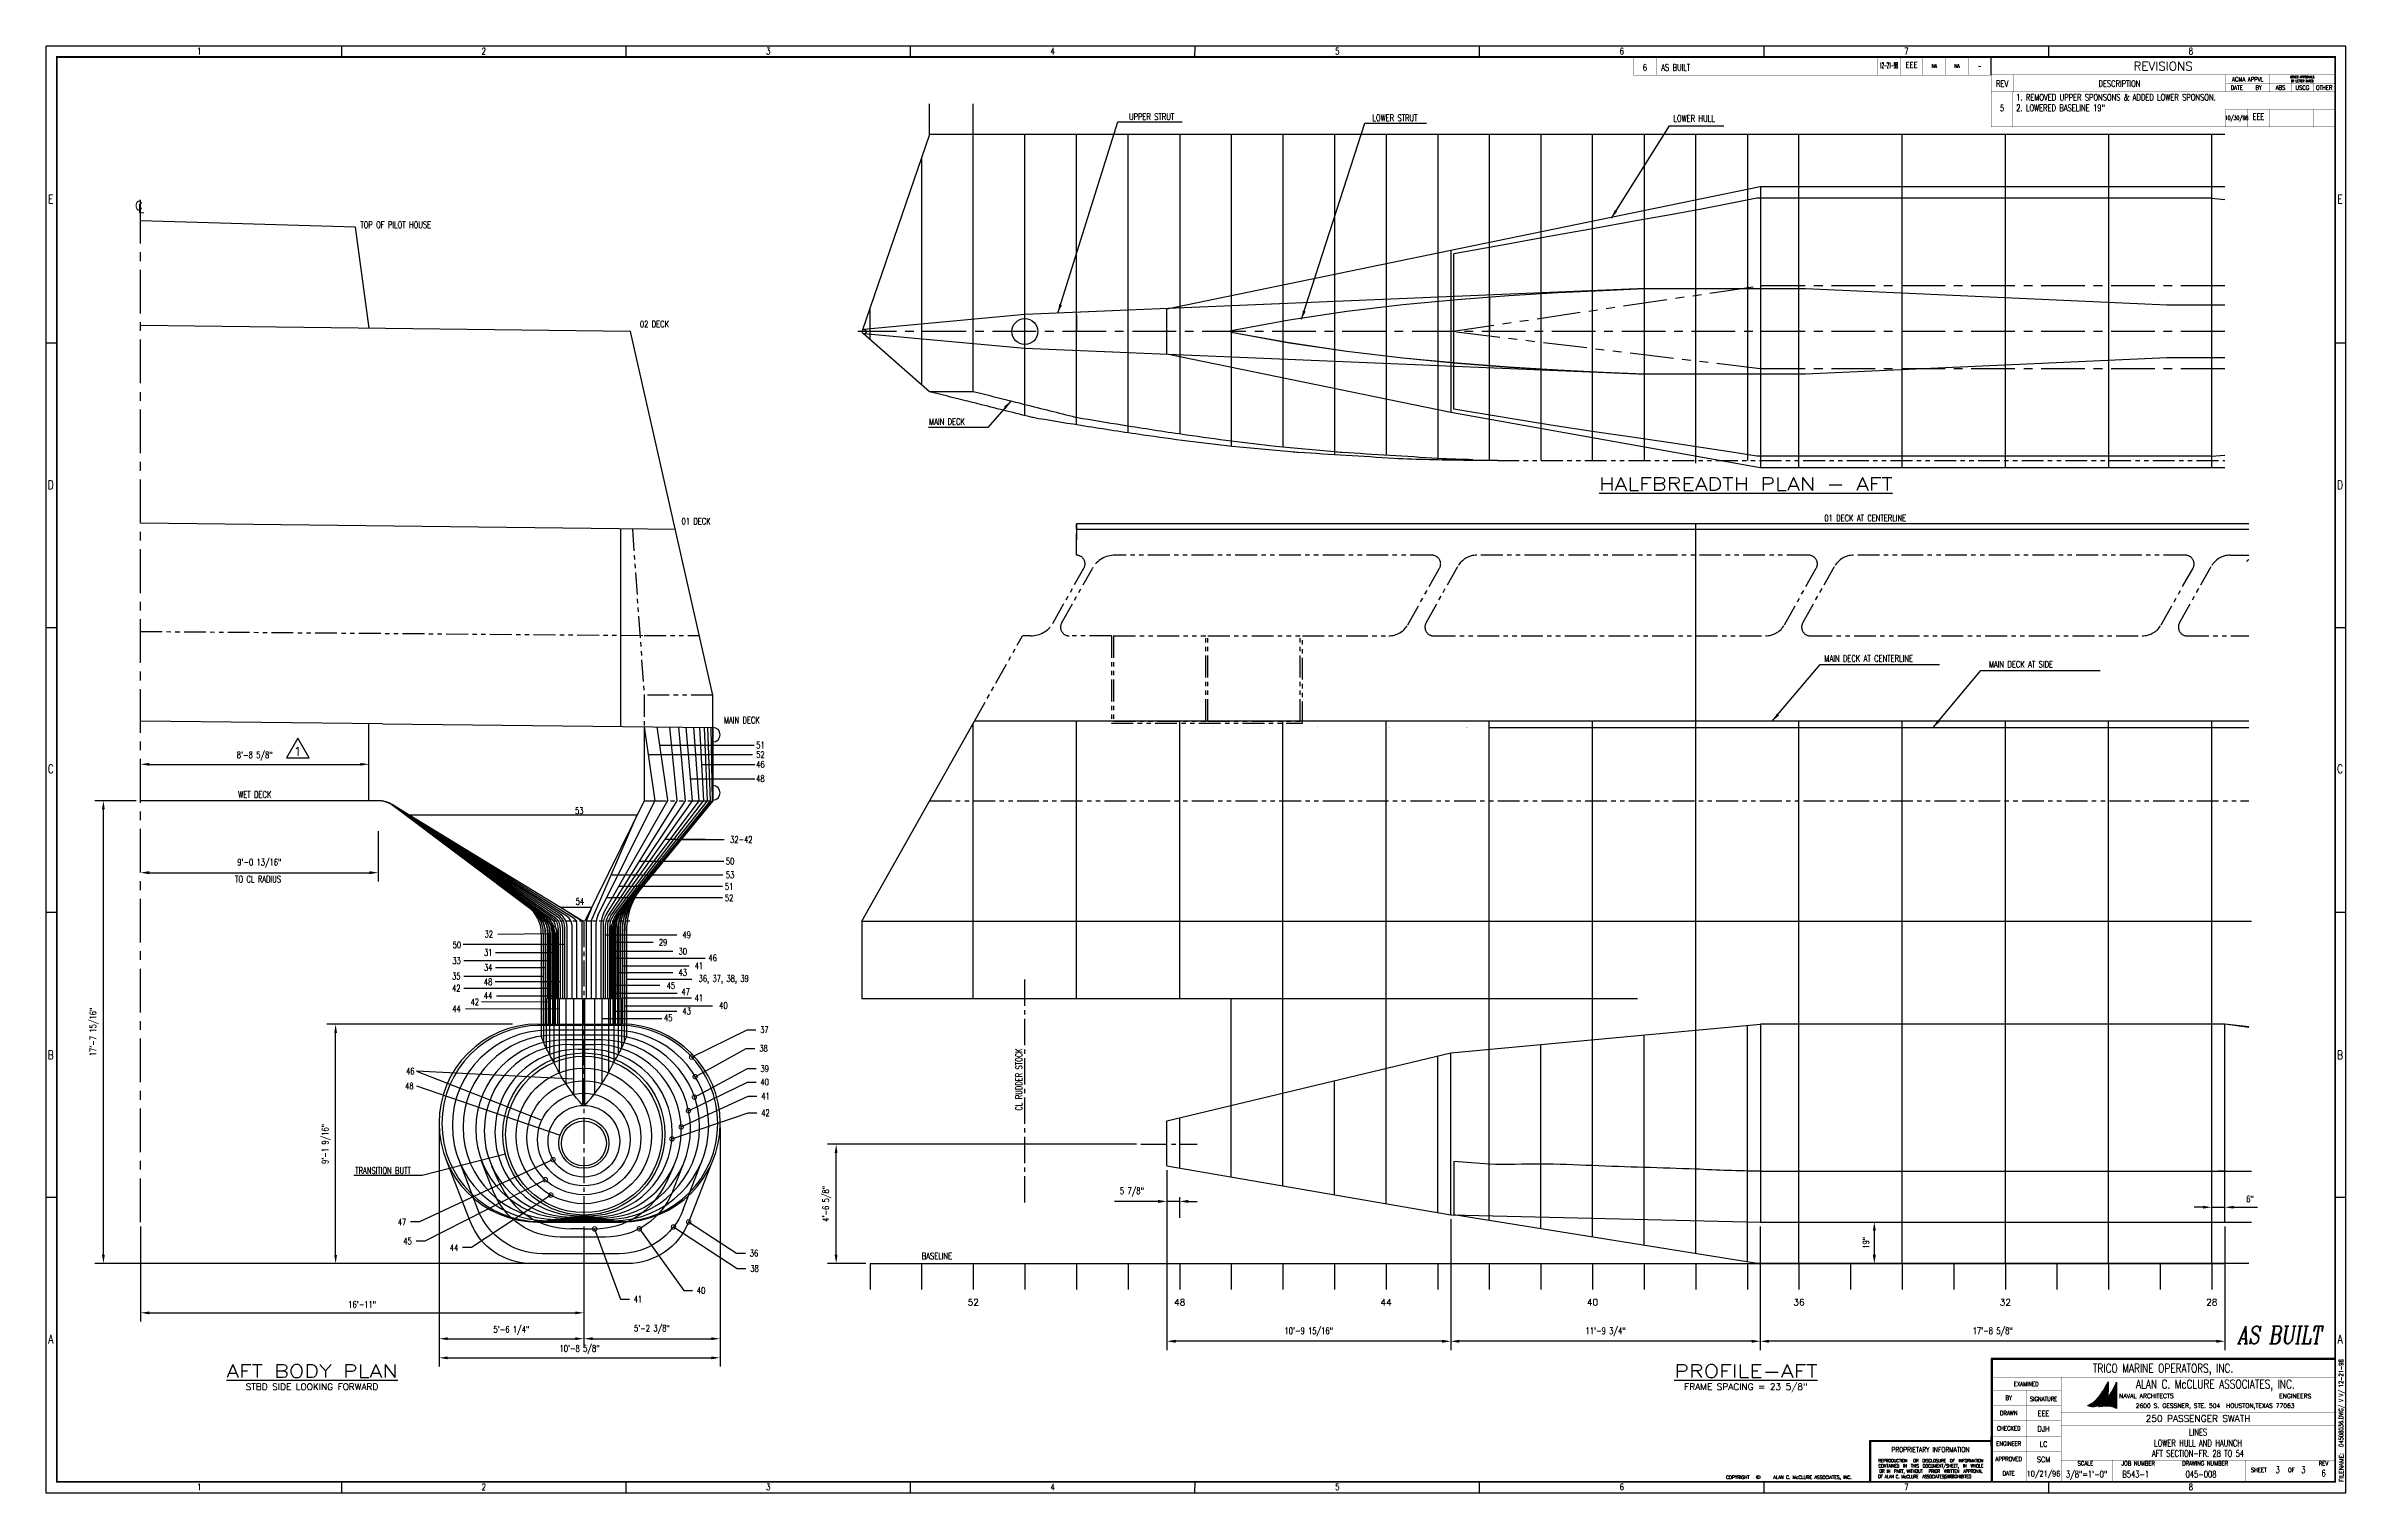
# Model space of a CAD drawing. Extents: x 6 to 1059, y 21 to 684.
import ezdxf
from ezdxf.enums import TextEntityAlignment as Align

# ---------------------------------------------------------------- set-up
doc = ezdxf.new("R2010")
doc.units = 0
doc.header["$LTSCALE"] = 16
doc.header["$MEASUREMENT"] = 0
for name, pattern in [('CENTER', [2, 1.25, -0.25, 0.25, -0.25]), ('CENTER2', [1.125, 0.75, -0.125, 0.125, -0.125]), ('HIDDEN2', [0.1875, 0.125, -0.0625]), ('PHANTOM', [2.5, 1.25, -0.25, 0.25, -0.25, 0.25, -0.25]), ('PHANTOM2', [1.25, 0.625, -0.125, 0.125, -0.125, 0.125, -0.125])]:
    doc.linetypes.add(name, pattern=pattern)
doc.layers.get('0').update_dxf_attribs({"linetype": 'CONTINUOUS'})
doc.layers.get('DEFPOINTS').update_dxf_attribs({"linetype": 'CONTINUOUS'})
for name, color, linetype in [('000_000_DIM', 1, 'CONTINUOUS'), ('BORDER', 3, 'CONTINUOUS'), ('CENTER', 1, 'CENTER'), ('CENTER2', 1, 'CENTER2'), ('CHINE', 1, 'PHANTOM2'), ('CONE_END', 7, 'CONTINUOUS'), ('CONEBUTT', 7, 'CONTINUOUS'), ('DIM', 1, 'CONTINUOUS'), ('FENDER', 7, 'CONTINUOUS'), ('FRM_LDR', 1, 'CONTINUOUS'), ('FRM_NO_LDR', 1, 'CONTINUOUS'), ('HIDDEN2', 1, 'HIDDEN2'), ('KNUCLE', 7, 'CONTINUOUS'), ('LAYOUT', 1, 'CONTINUOUS'), ('MIDSHIP', 7, 'CONTINUOUS'), ('MN_DK', 7, 'CONTINUOUS'), ('PHANTOM2', 1, 'PHANTOM2'), ('RUDR_TUBE', 7, 'CONTINUOUS'), ('SPONSONS', 1, 'CONTINUOUS'), ('STA_20', 1, 'CONTINUOUS'), ('STA_28', 1, 'CONTINUOUS'), ('STA_29', 1, 'CONTINUOUS'), ('STA_30', 1, 'CONTINUOUS'), ('STA_31', 1, 'CONTINUOUS'), ('STA_32', 1, 'CONTINUOUS'), ('STA_33', 1, 'CONTINUOUS'), ('STA_34', 1, 'CONTINUOUS'), ('STA_35', 1, 'CONTINUOUS'), ('STA_36', 1, 'CONTINUOUS'), ('STA_37', 1, 'CONTINUOUS'), ('STA_38', 1, 'CONTINUOUS'), ('STA_39', 1, 'CONTINUOUS'), ('STA_40', 1, 'CONTINUOUS'), ('STA_41', 1, 'CONTINUOUS'), ('STA_42', 1, 'CONTINUOUS'), ('STA_43', 1, 'CONTINUOUS'), ('STA_44', 1, 'CONTINUOUS'), ('STA_45', 1, 'CONTINUOUS'), ('STA_46', 1, 'CONTINUOUS'), ('STA_47', 1, 'CONTINUOUS'), ('STA_48', 1, 'CONTINUOUS'), ('STA_49', 1, 'CONTINUOUS'), ('STA_50', 1, 'CONTINUOUS'), ('STA_51', 1, 'CONTINUOUS'), ('STA_52', 1, 'CONTINUOUS'), ('STA_53', 1, 'CONTINUOUS'), ('STA_54', 1, 'CONTINUOUS'), ('TEXT', 4, 'CONTINUOUS'), ('TITLEBLOCK', 3, 'CONTINUOUS'), ('TITLEBLOCK_ATTRIBUTES', 4, 'CONTINUOUS'), ('TRANSM', 4, 'CONTINUOUS'), ('TRANSOM', 7, 'CONTINUOUS'), ('WET_DK', 7, 'CONTINUOUS')]:
    doc.layers.add(name, color=color, linetype=linetype)
doc.styles.add('ROMANC', font='ROMANC.SHX', dxfattribs={"width": 0.75, "height": 0.09375})
doc.styles.add('ROMANS', font='romans')
doc.styles.add('ROMANT', font='ROMANT.SHX', dxfattribs={"width": 0.75, "height": 0.15625})
doc.styles.get("Standard").update_dxf_attribs({"font": 'ROMANS.SHX', "width": 0.75})
doc.styles.add('TB_TXT', font='ROMANS.SHX', dxfattribs={"width": 0.75})
doc.dimstyles.new('ACMA_DIM', dxfattribs={"dimscale": 32, "dimtxt": 0.0938, "dimasz": 0.125, "dimexe": 0.125, "dimexo": 0.0625, "dimgap": 0.0625, "dimtad": 1, "dimdec": 4, "dimzin": 3, "dimdsep": 46, "dimlunit": 4, "dimtxsty": 'Standard', "dimcen": 0, "dimclrd": 1, "dimclre": 1, "dimclrt": 4, "dimadec": 0, "dimazin": 0, "dimtfac": 1, "dimtdec": 6, "dimtmove": 0, "dimatfit": 3, "dimfxl": 1, "dimfrac": 2, "dimtzin": 0, "dimarcsym": 0})
doc.dimstyles.new('ACMA_DIM_1', dxfattribs={"dimscale": 32, "dimtxt": 0.0938, "dimasz": 0.125, "dimexe": 0.125, "dimexo": 0.0625, "dimgap": 0.0625, "dimtad": 1, "dimdec": 4, "dimzin": 3, "dimdsep": 46, "dimlunit": 4, "dimtxsty": 'Standard', "dimcen": 0, "dimse1": 1, "dimclrd": 256, "dimclre": 256, "dimclrt": 4, "dimadec": 0, "dimazin": 0, "dimtfac": 1, "dimtdec": 6, "dimtmove": 0, "dimatfit": 3, "dimfxl": 1, "dimfrac": 2, "dimtzin": 0, "dimarcsym": 0})
doc.dimstyles.new('ACMA_DIM_3', dxfattribs={"dimscale": 32, "dimtxt": 0.0938, "dimasz": 0.125, "dimexe": 0.0625, "dimexo": 0.0625, "dimgap": 0.0625, "dimtad": 1, "dimdec": 4, "dimzin": 3, "dimdsep": 46, "dimlunit": 4, "dimtxsty": 'Standard', "dimcen": 0, "dimse1": 1, "dimse2": 1, "dimclrd": 256, "dimclre": 256, "dimclrt": 4, "dimadec": 0, "dimazin": 0, "dimtfac": 1, "dimtdec": 6, "dimtmove": 0, "dimatfit": 3, "dimfxl": 1, "dimfrac": 2, "dimtzin": 0, "dimarcsym": 0})
doc.dimstyles.new('BOTH', dxfattribs={"dimscale": 32, "dimtxt": 0.09375, "dimasz": 0.125, "dimexe": 0.125, "dimexo": 0.0625, "dimgap": 0.0625, "dimtad": 1, "dimdec": 4, "dimzin": 3, "dimdsep": 46, "dimlunit": 4, "dimtxsty": 'Standard', "dimcen": 0, "dimclrd": 256, "dimclre": 256, "dimclrt": 4, "dimadec": 0, "dimazin": 0, "dimtfac": 1, "dimtdec": 4, "dimtmove": 0, "dimatfit": 3, "dimfxl": 1, "dimfrac": 2, "dimtolj": 1, "dimtzin": 0, "dimarcsym": 0})
doc.dimstyles.new('DIA_RAD', dxfattribs={"dimscale": 32, "dimtxt": 0.09375, "dimasz": 0.125, "dimexe": 0.125, "dimexo": 0.0625, "dimgap": 0.0625, "dimtad": 1, "dimtoh": 1, "dimdec": 4, "dimzin": 3, "dimdsep": 46, "dimlunit": 4, "dimtxsty": 'Standard', "dimcen": 0, "dimclrd": 256, "dimclre": 256, "dimclrt": 4, "dimadec": 0, "dimazin": 0, "dimtfac": 1, "dimtdec": 4, "dimtmove": 1, "dimatfit": 3, "dimfxl": 1, "dimfrac": 2, "dimtolj": 1, "dimtzin": 0, "dimarcsym": 0})
doc.dimstyles.new('INCHES', dxfattribs={"dimscale": 32, "dimtxt": 0.0938, "dimasz": 0.125, "dimexe": 0.0625, "dimexo": 0.0625, "dimgap": 0.0625, "dimtad": 1, "dimdec": 4, "dimzin": 3, "dimdsep": 46, "dimlunit": 5, "dimtxsty": 'Standard', "dimcen": 0, "dimse1": 1, "dimse2": 1, "dimclrd": 256, "dimclre": 256, "dimclrt": 4, "dimadec": 0, "dimazin": 0, "dimtfac": 1, "dimtdec": 6, "dimtmove": 0, "dimatfit": 3, "dimfxl": 1, "dimfrac": 2, "dimtzin": 0, "dimarcsym": 0})
doc.dimstyles.new('LEADER-DOT', dxfattribs={"dimscale": 32, "dimtxt": 0.0938, "dimasz": 0.125, "dimexe": 0.125, "dimexo": 0.0625, "dimgap": 0.0625, "dimtad": 0, "dimtoh": 1, "dimdec": 4, "dimzin": 3, "dimdsep": 46, "dimlunit": 5, "dimtxsty": 'Standard', "dimblk1": 'DOTSMALL', "dimblk2": 'DOTSMALL', "dimsah": 1, "dimcen": 0, "dimse1": 1, "dimse2": 1, "dimclrd": 1, "dimclre": 1, "dimclrt": 4, "dimadec": 0, "dimazin": 0, "dimtfac": 1, "dimtdec": 6, "dimtofl": 0, "dimtmove": 0, "dimatfit": 3, "dimldrblk": 'DOTSMALL', "dimfxl": 1, "dimfrac": 2, "dimtzin": 0, "dimarcsym": 0})
doc.dimstyles.new('NONE', dxfattribs={"dimscale": 32, "dimtxt": 0.09375, "dimasz": 0.125, "dimexe": 0.125, "dimexo": 0.0625, "dimgap": 0.0625, "dimtad": 1, "dimdec": 4, "dimzin": 3, "dimdsep": 46, "dimlunit": 4, "dimtxsty": 'Standard', "dimcen": 0, "dimse1": 1, "dimse2": 1, "dimclrd": 256, "dimclre": 256, "dimclrt": 4, "dimadec": 0, "dimazin": 0, "dimtfac": 1, "dimtdec": 4, "dimtmove": 0, "dimatfit": 3, "dimfxl": 1, "dimfrac": 2, "dimtolj": 1, "dimtzin": 0, "dimarcsym": 0})
doc.dimstyles.new('SECOND', dxfattribs={"dimscale": 32, "dimtxt": 0.09375, "dimasz": 0.125, "dimexe": 0.125, "dimexo": 0.0625, "dimgap": 0.0625, "dimtad": 1, "dimdec": 4, "dimzin": 3, "dimdsep": 46, "dimlunit": 4, "dimtxsty": 'Standard', "dimcen": 0, "dimse1": 1, "dimclrd": 256, "dimclre": 256, "dimclrt": 4, "dimadec": 0, "dimazin": 0, "dimtfac": 1, "dimtdec": 4, "dimtmove": 0, "dimatfit": 3, "dimfxl": 1, "dimfrac": 2, "dimtolj": 1, "dimtzin": 0, "dimarcsym": 0})

msp = doc.modelspace()

# ---------------------------------------------------------------- texts
at = {"layer": 'DIM', "color": 4, "char_height": 3.0016}
for s, insert, attachment_point in [('37', (333.30471, 234.96296), 1), ('38', (332.92215, 226.42367), 1), ('39', (333.43223, 217.11967), 1), ('40', (333.43223, 211.00197), 1), ('41', (333.81479, 204.50192), 1), ('42', (333.81479, 196.8548), 1), ('47', (171.29943, 143.92021), 9), ('45', (173.80681, 135.17415), 9), ('44', (195.11953, 132.16691), 9), ('36', (328.5342, 132.65319), 1), ('38', (328.80633, 125.5635), 1), ('41', (275.4303, 111.58953), 1), ('40', (304.32804, 115.60201), 1)]:
    msp.add_mtext(s, dxfattribs=dict(at, insert=insert, attachment_point=attachment_point))
at = {"layer": 'TEXT', "width": 0.75}
for s, p in [('UPPER STRUT', (502.10229, 649.97606)), ('2. LOWERED BASELINE 19"', (908.22805, 653.98152)), ('1. REMOVED UPPER SPONSONS & ADDED LOWER SPONSON.', (908.22805, 658.83866)), ('LOWER STRUT', (613.54947, 649.43207)), ('LOWER HULL', (751.31968, 649.15158)), ('TOP OF PILOT HOUSE', (150.28911, 600.50377)), ('02 DECK', (278.2581, 555.03503)), ('MAIN DECK', (410.61978, 510.34326)), ('01 DECK', (297.3188, 464.73066)), ('01 DECK AT CENTERLINE', (820.4466, 466.21313)), ('MAIN DECK AT CENTERLINE', (820.4466, 401.9514)), ('MAIN DECK AT SIDE', (895.75541, 399.24595)), ('MAIN DECK', (316.73248, 373.68575)), ('TRANSITION BUTT', (147.95687, 167.46398)), ('BASELINE', (407.27758, 128.32093))]:
    msp.add_text(s, height=3, dxfattribs=at).set_placement(p)
at = {"layer": 'TEXT', "style": 'ROMANS', "width": 0.75}
for s, p in [('51', (333.41994, 363.75085)), ('52', (333.41994, 359.39246)), ('46', (333.41994, 354.95045)), ('48', (333.41994, 348.42968)), ('32-42', (324.67109, 320.53029)), ('50', (319.5473, 310.6104)), ('53', (319.5473, 304.33307)), ('51', (319.10762, 299.01084)), ('52', (319.10762, 293.76457)), ('33', (194.32725, 265.03695)), ('46', (311.54482, 266.3305)), ('48', (208.78471, 255.33532)), ('45', (292.42692, 253.63577)), ('36, 37, 38, 39', (316.60632, 256.43846)), ('44', (208.78471, 249.06431)), ('47', (299.2232, 250.80789)), ('45', (291.2238, 238.87498)), ('48', (172.73369, 207.6673))]:
    msp.add_text(s, height=3, dxfattribs=at).set_placement(p, align=Align.MIDDLE)
at = {"layer": 'TEXT', "width": 0.75}
for s, p in [('WET DECK', (101.96785, 339.65878)), ('TO CL RADIUS', (103.46337, 300.91196))]:
    msp.add_text(s, height=3, dxfattribs=at).set_placement(p, align=Align.CENTER)
for s, p in [('53', (250.49982, 333.72826)), ('54', (250.79233, 292.18563)), ('50', (194.49881, 272.25816)), ('32', (209.09143, 277.18224)), ('29', (288.89283, 273.46643)), ('49', (299.65466, 276.88344)), ('31', (208.82049, 268.84347)), ('34', (208.82049, 261.94454)), ('30', (297.88256, 269.34878)), ('41', (305.28822, 262.66544)), ('35', (194.20687, 257.99418)), ('42', (194.20687, 252.4585)), ('43', (297.88256, 259.63679)), ('44', (194.32221, 243.05419)), ('42', (202.69143, 246.16084)), ('43', (299.65466, 241.98206)), ('41', (305.26361, 248.0052)), ('40', (316.48152, 244.55574)), ('46', (173.13434, 214.51963))]:
    msp.add_text(s, height=3, dxfattribs=at).set_placement(p, align=Align.MIDDLE)
msp.add_text('CL RUDDER STOCK', height=3, rotation=90, dxfattribs=at).set_placement((453.19949, 196.41383))
at = {"layer": 'TEXT', "style": 'ROMANS'}
for s, p in [('52', (430.8429, 108.65088)), ('48', (525.33109, 108.65088)), ('44', (619.81928, 108.65088)), ('40', (714.30747, 108.65088)), ('36', (808.79566, 108.65088)), ('32', (903.28385, 108.65088)), ('28', (997.77204, 108.65088))]:
    msp.add_text(s, height=3, dxfattribs=at).set_placement(p, align=Align.MIDDLE)

# ---------------------------------------------------------------- blocks, each defined once
blk = doc.blocks.new('AFT_LPLN')
for p, q in [((-206.7, 66.3), (-348.4, 37.1)), ((5.9, 66.3), (-206.7, 66.3)), ((-206.6, 66.3), (-206.6, -62.4)), ((-348.4, 37.1), (-478.3, 10.3)), ((-348.4, 37.1), (-348.4, -37.1)), ((-262.9, 19.5), (-543.3, 7.8)), ((-186, 19.5), (-262.9, 19.5)), ((-186, 19.5), (-262.9, 19.5)), ((-20.6, 12), (-186, 19.5)), ((5.9, 12), (-20.6, 12)), ((5.9, 12), (-20.6, 12)), ((-543.3, 7.8), (-617, 1)), ((-543.3, 7.8), (-617, 1)), ((-478.3, -10.3), (-478.3, 10.3)), ((-448.8, -0.5), (-448.8, 0.5)), ((-448.8, -0.4), (-448.8, 0.4)), ((-543.3, -7.8), (-617, -1)), ((-543.3, -7.8), (-617, -1)), ((-262.9, -19.5), (-543.3, -7.8)), ((-348.4, -37.1), (-478.3, -10.3)), ((-186, -19.5), (-262.9, -19.5)), ((-20.6, -12), (-186, -19.5)), ((5.9, -12), (-20.6, -12)), ((5.9, -12), (-20.6, -12)), ((-206.7, -62.4), (-348.4, -37.1)), ((5.9, -62.4), (-206.7, -62.4))]:
    blk.add_line(p, q)
at = {"color": 1, "linetype": 'PHANTOM'}
for p, q in [((-348.4, 0), (-206.7, 21)), ((-206.7, -17.1), (-348.4, 0))]:
    blk.add_line(p, q, dxfattribs=at)
for points in [[(-259.8, 19.5), (-278.6, 18.7), (-299.3, 17.7), (-321.7, 16.3), (-345.5, 14.5), (-370.3, 12.2), (-396, 9.1), (-422.3, 5.2), (-448.8, 0.4)], [(-259.8, -19.5), (-278.6, -18.7), (-299.3, -17.7), (-321.7, -16.3), (-345.5, -14.5), (-370.3, -12.2), (-396, -9.1), (-422.3, -5.2), (-448.8, -0.4)], [(-259.8, -19.5), (-278.6, -18.7), (-299.3, -17.7), (-321.7, -16.4), (-345.5, -14.6), (-370.3, -12.2), (-396, -9.2), (-422.3, -5.3), (-448.8, -0.5)]]:
    blk.add_lwpolyline(points)
blk.add_circle((-616.9, 0), 0.984)
blk.add_circle((-616.9, 0), 0.984)
at = {"layer": 'CENTER'}
for p, q in [((5.9, 21), (-206.7, 21)), ((5.9, 0), (-619.8, 0)), ((5.9, -17.1), (-206.7, -17.1))]:
    blk.add_line(p, q, dxfattribs=at)
at = {"layer": 'KNUCLE'}
blk.add_line((5.9, 90.2), (-586.9, 90.2), dxfattribs=at)
at = {"layer": 'LAYOUT'}
for p, q in [((-401.6, 13.5), (-401.6, -13.5)), ((-330.7, 15.7), (-330.7, 0))]:
    blk.add_line(p, q, dxfattribs=at)
at = {"layer": 'MN_DK', "flags": 128}
blk.add_lwpolyline([(-338.2, -58.7, -0.009984), (-354.3, -58.1, -0.000414), (-398.1, -55.4, -0.005198), (-401.6, -55.1, -0.005145), (-428.6, -52.6, -0.006854), (-448.8, -50.2, -0.003402), (-469.3, -47.4, -0.002588), (-496.1, -43.3, -0.002519), (-517, -39.9, -0.019828), (-519.7, -39.4, -0.000087), (-520.1, -39.3, -0.000002), (-543.3, -33.5, -0.00002), (-551.6, -31.4, -0.000011), (-566.9, -27.6)], format="xyb", dxfattribs=at)
at = {"layer": 'PHANTOM2'}
blk.add_line((-327, -59.1), (5.9, -59.1), dxfattribs=at)
at = {"layer": 'RUDR_TUBE'}
blk.add_circle((-543.3, 0), 5.91, dxfattribs=at)
at = {"layer": 'STA_28'}
blk.add_line((0, -62.4), (0, 90.2), dxfattribs=at)
at = {"layer": 'STA_30'}
blk.add_line((-47.2, -62.4), (-47.2, 90.2), dxfattribs=at)
at = {"layer": 'STA_32'}
blk.add_line((-94.5, -62.4), (-94.5, 90.2), dxfattribs=at)
at = {"layer": 'STA_34'}
blk.add_line((-141.7, -62.4), (-141.7, 90.2), dxfattribs=at)
at = {"layer": 'STA_36'}
blk.add_line((-189, -62.4), (-189, 90.2), dxfattribs=at)
at = {"layer": 'STA_37'}
blk.add_line((-212.6, 90.2), (-212.6, -59.1), dxfattribs=at)
at = {"layer": 'STA_38'}
blk.add_line((-236.2, -60.2), (-236.2, 90.2), dxfattribs=at)
at = {"layer": 'STA_39'}
blk.add_line((-259.8, 90.2), (-259.8, -59.1), dxfattribs=at)
at = {"layer": 'STA_40'}
blk.add_line((-283.5, -59.1), (-283.5, 90.2), dxfattribs=at)
at = {"layer": 'STA_41'}
blk.add_line((-307.1, 90.2), (-307.1, -59.1), dxfattribs=at)
at = {"layer": 'STA_42'}
blk.add_line((-330.7, -59.1), (-330.7, 90.2), dxfattribs=at)
at = {"layer": 'STA_43'}
blk.add_line((-354.3, 90.2), (-354.3, -58.8), dxfattribs=at)
at = {"layer": 'STA_44'}
blk.add_line((-378, 90.2), (-378, -56.6), dxfattribs=at)
at = {"layer": 'STA_45'}
blk.add_line((-401.6, 90.2), (-401.6, -56.4), dxfattribs=at)
at = {"layer": 'STA_46'}
blk.add_line((-425.2, 90.2), (-425.2, -52.9), dxfattribs=at)
at = {"layer": 'STA_47'}
blk.add_line((-448.8, 90.2), (-448.8, -52.6), dxfattribs=at)
at = {"layer": 'STA_48'}
blk.add_line((-472.4, 90.2), (-472.4, -46.9), dxfattribs=at)
at = {"layer": 'STA_49'}
blk.add_line((-496.1, 90.2), (-496.1, -46.3), dxfattribs=at)
at = {"layer": 'STA_50'}
for p, q in [((-519.7, -42.7), (-519.7, 90.2)), ((-519.7, 7.7), (-519.7, 0))]:
    blk.add_line(p, q, dxfattribs=at)
at = {"layer": 'STA_51'}
blk.add_line((-543.3, -38.4), (-543.3, 90.2), dxfattribs=at)
at = {"layer": 'STA_52'}
blk.add_line((-566.9, -4.8), (-566.9, 4.8), dxfattribs=at)
at = {"layer": 'STA_53'}
blk.add_line((-590.6, 79.4), (-590.6, -24.3), dxfattribs=at)
at = {"layer": 'TRANSM'}
for p, q in [((-586.9, 90.2), (-586.9, 104.3)), ((-566.9, -27.6), (-566.9, 104.3)), ((-586.9, 90.2), (-617.8, 0.3)), ((-586.9, -27.6), (-617.3, -0.9)), ((-566.9, -27.6), (-586.9, -27.6))]:
    blk.add_line(p, q, dxfattribs=at)
at = {"layer": 'WET_DK', "flags": 128}
blk.add_lwpolyline([(-327, -59.1, -0.005194), (-358.1, -58.7, -0.009984), (-374.3, -58.1, -0.000414), (-418, -55.4, -0.005198), (-421.5, -55.1, -0.005145), (-448.5, -52.6, -0.006854), (-468.8, -50.2, -0.003402), (-489.2, -47.4, -0.002588), (-516, -43.3, -0.002519), (-537, -39.9, -0.019828), (-539.6, -39.4, -0.000087), (-540, -39.3, -0.000002), (-563.2, -33.5, -0.00002), (-571.5, -31.4, -0.000011), (-586.9, -27.6)], format="xyb", dxfattribs=at)
blk = doc.blocks.new('*D6')
at = {"linetype": 'ByBlock', "transparency": 16777216}
for p, q in [((165.4, 161.4), (165.4, 52)), ((294, 161.4), (294, 52)), ((169.4, 56), (290, 56))]:
    blk.add_line(p, q, dxfattribs=at)
for points in [[(169.4, 56.6), (169.4, 55.3), (165.4, 56)], [(290, 56.6), (290, 55.3), (294, 56)]]:
    blk.add_solid(points, dxfattribs=at)
at = {"layer": 'DEFPOINTS', "color": 0, "linetype": 'ByBlock', "transparency": 16777216}
for p in [(165.4, 163.4), (294, 163.4), (294, 56)]:
    blk.add_point(p, dxfattribs=at)
at = {"color": 4, "linetype": 'ByBlock', "transparency": 16777216, "insert": (229.7, 59.8), "char_height": 3, "attachment_point": 5}
blk.add_mtext('\\A1;10\'-8 5/8"', dxfattribs=at)
blk = doc.blocks.new('*D7')
at = {"linetype": 'ByBlock', "transparency": 16777216}
for p, q in [((231.7, 116.1), (231.7, 60.7)), ((169.4, 64.7), (227.7, 64.7))]:
    blk.add_line(p, q, dxfattribs=at)
for points in [[(169.4, 65.4), (169.4, 64.1), (165.4, 64.7)], [(227.7, 65.4), (227.7, 64.1), (231.7, 64.7)]]:
    blk.add_solid(points, dxfattribs=at)
at = {"layer": 'DEFPOINTS', "color": 0, "linetype": 'ByBlock', "transparency": 16777216}
for p in [(165.4, 163.4), (231.7, 118.1), (231.7, 64.7)]:
    blk.add_point(p, dxfattribs=at)
at = {"color": 4, "linetype": 'ByBlock', "transparency": 16777216, "insert": (198.5, 68.5), "char_height": 3, "attachment_point": 5}
blk.add_mtext('\\A1;5\'-6 1/4"', dxfattribs=at)
blk = doc.blocks.new('*D8')
at = {"linetype": 'ByBlock', "transparency": 16777216}
for p, q in [((314, 161.4), (314, 60.7)), ((255.7, 64.7), (310, 64.7))]:
    blk.add_line(p, q, dxfattribs=at)
for points in [[(255.7, 65.4), (255.7, 64.1), (251.7, 64.7)], [(310, 65.4), (310, 64.1), (314, 64.7)]]:
    blk.add_solid(points, dxfattribs=at)
at = {"layer": 'DEFPOINTS', "color": 0, "linetype": 'ByBlock', "transparency": 16777216}
for p in [(314, 163.4), (251.7, 118.1), (314, 64.7)]:
    blk.add_point(p, dxfattribs=at)
at = {"color": 4, "linetype": 'ByBlock', "transparency": 16777216, "insert": (282.8, 69), "char_height": 3, "attachment_point": 5}
blk.add_mtext('\\A1;5\'-2 3/8"', dxfattribs=at)
blk = doc.blocks.new('*D10')
at = {"linetype": 'ByBlock', "transparency": 16777216}
for p, q in [((219, 208.7), (134, 208.7)), ((138, 103.1), (138, 204.7))]:
    blk.add_line(p, q, dxfattribs=at)
for points in [[(137.4, 204.7), (138.7, 204.7), (138, 208.7)], [(137.4, 103.1), (138.7, 103.1), (138, 99.1)]]:
    blk.add_solid(points, dxfattribs=at)
at = {"layer": 'DEFPOINTS', "color": 0, "linetype": 'ByBlock', "transparency": 16777216}
for p in [(138, 208.7), (221, 208.7), (221, 99.1)]:
    blk.add_point(p, dxfattribs=at)
at = {"color": 4, "linetype": 'ByBlock', "transparency": 16777216, "insert": (133.7, 153.9), "char_height": 3, "attachment_point": 5, "rotation": 90}
blk.add_mtext('\\A1;9\'-1 9/16"', dxfattribs=at)
blk = doc.blocks.new('LHBP_AFT')
for p, q in [((-21, 90.6), (17.1, 90.6)), ((-21, 0), (17.1, 0))]:
    blk.add_line(p, q)
for centre, start, end in [((-21, 45.3), 90, 270), ((17.1, 45.3), 270, 90)]:
    blk.add_arc(centre, 45.3, start, end)
at = {"layer": 'CONE_END'}
blk.add_circle((0, 36), 10.3, dxfattribs=at)
at = {"layer": 'CONEBUTT'}
blk.add_circle((0, 40.3), 37.1, dxfattribs=at)
at = {"layer": 'STA_20'}
blk.add_line((-2.6, 2.9), (2.3, 2.9), dxfattribs=at)
at = {"layer": 'STA_37'}
for p, q in [((16.4, 90), (-20.1, 90)), ((16.4, 0.1), (-20.1, 0.1))]:
    blk.add_line(p, q, dxfattribs=at)
for centre, start, end in [((-20.1, 45.1), 90, 270), ((16.4, 45.1), 270, 90)]:
    blk.add_arc(centre, 44.9, start, end, dxfattribs=at)
at = {"layer": 'STA_38'}
for p, q in [((13.6, 87.8), (-16.6, 87.8)), ((13.6, 0.7), (-16.6, 0.7))]:
    blk.add_line(p, q, dxfattribs=at)
for centre, start, end in [((-16.6, 44.2), 90, 270), ((13.6, 44.2), 270, 90)]:
    blk.add_arc(centre, 43.6, start, end, dxfattribs=at)
at = {"layer": 'STA_39'}
for p, q in [((10.8, 85.6), (-13.1, 85.6)), ((10.8, 1.2), (-13.1, 1.2))]:
    blk.add_line(p, q, dxfattribs=at)
for centre, start, end in [((-13.1, 43.4), 90, 270), ((10.8, 43.4), 270, 90)]:
    blk.add_arc(centre, 42.2, start, end, dxfattribs=at)
at = {"layer": 'STA_40'}
for p, q in [((8, 83.4), (-8.7, 83.4)), ((8, 1.8), (-8.7, 1.8))]:
    blk.add_line(p, q, dxfattribs=at)
for centre, start, end in [((-8.7, 42.6), 90, 270), ((8, 42.6), 270, 90)]:
    blk.add_arc(centre, 40.8, start, end, dxfattribs=at)
at = {"layer": 'STA_41'}
for p, q in [((5.1, 81.2), (-6.1, 81.2)), ((5.1, 2.3), (-6.1, 2.3))]:
    blk.add_line(p, q, dxfattribs=at)
for centre, start, end in [((-6.1, 41.8), 90, 270), ((5.1, 41.8), 270, 90)]:
    blk.add_arc(centre, 39.5, start, end, dxfattribs=at)
at = {"layer": 'STA_42'}
blk.add_line((2.3, 79), (-2.6, 79), dxfattribs=at)
for centre, start, end in [((-2.6, 41), 90, 270), ((2.3, 41), 270, 90)]:
    blk.add_arc(centre, 38.1, start, end, dxfattribs=at)
at = {"layer": 'STA_43'}
blk.add_circle((0, 40.1), 35.8, dxfattribs=at)
at = {"layer": 'STA_44'}
blk.add_circle((0, 39.4), 31, dxfattribs=at)
at = {"layer": 'STA_45'}
blk.add_circle((0, 38.6), 26.1, dxfattribs=at)
at = {"layer": 'STA_46'}
blk.add_circle((0, 37.8), 21.2, dxfattribs=at)
at = {"layer": 'STA_47'}
blk.add_circle((0, 37), 16.4, dxfattribs=at)
at = {"layer": 'STA_48'}
blk.add_circle((0, 36.1), 11.5, dxfattribs=at)
blk = doc.blocks.new('UHBP_AFT')
blk.add_line((-98.4, 192.9), (-98.4, 228.2))
at = {"layer": 'CENTER2'}
blk.add_line((0, 137.8), (0, 0), dxfattribs=at)
at = {"layer": 'CHINE'}
blk.add_line((27.6, 192.9), (59.1, 192.9), dxfattribs=at)
at = {"layer": 'FENDER'}
for centre in [(59.1, 223.1), (59.1, 196.5)]:
    blk.add_arc(centre, 3.31, 270, 90, dxfattribs=at)
at = {"layer": 'HIDDEN2'}
blk.add_line((21, 137.8), (-21, 137.8), dxfattribs=at)
at = {"layer": 'KNUCLE'}
for points in [[(-0.5, 53.4), (-2, 55.2), (-3.3, 56.7), (-4.4, 58.1), (-5.3, 59.3), (-6.1, 60.4), (-6.8, 61.3), (-7.4, 62.1), (-7.9, 62.9), (-8.4, 63.7), (-8.9, 64.4), (-9.3, 65), (-9.8, 65.7), (-10.1, 66.3), (-10.5, 67), (-10.9, 67.6), (-11.2, 68.2), (-11.5, 68.8), (-11.9, 69.5), (-12.2, 70.1), (-12.5, 70.7), (-12.8, 71.3), (-13.1, 71.9), (-13.4, 72.4), (-13.6, 73), (-13.9, 73.5), (-14.2, 74), (-14.4, 74.5), (-14.7, 74.9), (-14.9, 75.4), (-15.2, 75.8), (-15.4, 76.2), (-15.6, 76.6), (-15.8, 77), (-16, 77.4), (-16.2, 77.8), (-16.5, 78.2), (-16.7, 78.6), (-16.9, 79), (-17.1, 79.4), (-17.3, 79.8), (-17.5, 80.2), (-17.7, 80.7), (-18, 81.2), (-18.2, 81.8), (-18.5, 82.5), (-18.8, 83.2), (-19.1, 84.1), (-19.5, 85.1)], [(0.5, 53.4), (2, 55.2), (3.3, 56.7), (4.4, 58.1), (5.3, 59.3), (6.1, 60.4), (6.8, 61.3), (7.4, 62.1), (7.9, 62.9), (8.4, 63.7), (8.9, 64.4), (9.3, 65), (9.8, 65.7), (10.1, 66.3), (10.5, 67), (10.9, 67.6), (11.2, 68.2), (11.5, 68.8), (11.9, 69.5), (12.2, 70.1), (12.5, 70.7), (12.8, 71.3), (13.1, 71.9), (13.4, 72.4), (13.6, 73), (13.9, 73.5), (14.2, 74), (14.4, 74.4), (14.7, 74.9), (14.9, 75.3), (15.2, 75.7), (15.4, 76.1), (15.6, 76.5), (15.8, 76.9), (16, 77.3), (16.2, 77.6), (16.5, 78), (16.7, 78.4), (16.9, 78.8), (17.1, 79.1), (17.3, 79.6), (17.5, 80), (17.7, 80.5), (18, 81), (18.2, 81.6), (18.5, 82.2), (18.8, 82.9), (19.1, 83.8), (19.5, 84.7)]]:
    blk.add_lwpolyline(points, dxfattribs=at)
at = {"layer": 'MIDSHIP'}
for p, q in [((-92.1, 228.1), (-203, 229.3)), ((-94.2, 192.9), (-203, 192.9))]:
    blk.add_line(p, q, dxfattribs=at)
blk.add_circle((-203, 0), 0.01, dxfattribs=at)
at = {"layer": 'STA_29'}
for p, q in [((59.1, 192.9), (59.1, 226.4)), ((-13.7, 135.5), (-87, 190.5)), ((59.1, 192.9), (13.6, 137.5)), ((-12.1, 132.3), (-12.1, 90.6)), ((12.1, 133.4), (12.1, 90.6))]:
    blk.add_line(p, q, dxfattribs=at)
for centre, radius, start, end in [((-94.2, 180.9), 12, 53.0941, 90), ((18.6, 133.4), 6.44, 140.6443, 180), ((-16.1, 132.3), 4, 0, 53.0941)]:
    blk.add_arc(centre, radius, start, end, dxfattribs=at)
at = {"layer": 'STA_30'}
for p, q in [((59.1, 192.9), (59.1, 226.4)), ((-15.4, 136.8), (-87, 190.5)), ((59.1, 192.9), (15.5, 139.8)), ((-13.2, 132.3), (-13.2, 90.6)), ((13.2, 133.4), (13.2, 90.6))]:
    blk.add_line(p, q, dxfattribs=at)
for centre, radius, start, end in [((-94.2, 180.9), 12, 53.0936, 90), ((23.3, 133.4), 10.1, 140.6443, 180), ((-18.8, 132.3), 5.56, 360, 53.0936)]:
    blk.add_arc(centre, radius, start, end, dxfattribs=at)
at = {"layer": 'STA_31'}
for p, q in [((59.1, 226.4), (59.1, 192.9)), ((-16.5, 137.6), (-87, 190.5)), ((59.1, 192.9), (17.4, 142.1)), ((-14.3, 133.1), (-14.3, 90.6)), ((14.3, 133.4), (14.3, 90.6))]:
    blk.add_line(p, q, dxfattribs=at)
for centre, radius, start, end in [((-94.2, 180.9), 12, 53.0931, 90), ((-19.8, 133.1), 5.56, 0, 53.0931), ((28, 133.4), 13.8, 140.6443, 180)]:
    blk.add_arc(centre, radius, start, end, dxfattribs=at)
at = {"layer": 'STA_32'}
for p, q in [((59.1, 226.4), (59.1, 192.9)), ((-18.8, 139.4), (-87, 190.5)), ((59.1, 192.9), (19.3, 144.4)), ((-15.4, 132.4), (-15.4, 90.6)), ((15.4, 133.4), (15.4, 90.6))]:
    blk.add_line(p, q, dxfattribs=at)
for centre, radius, start, end in [((-94.2, 180.9), 12, 53.0926, 90), ((-24.1, 132.4), 8.75, 0, 53.0926), ((32.8, 133.4), 17.4, 140.6443, 180)]:
    blk.add_arc(centre, radius, start, end, dxfattribs=at)
at = {"layer": 'STA_33'}
for p, q in [((59.1, 226.4), (59.1, 192.9)), ((-20.6, 140.6), (-87, 190.5)), ((59.1, 192.9), (21.2, 146.7)), ((-16.4, 132.4), (-16.4, 90.6)), ((16.4, 133.4), (16.4, 90.6))]:
    blk.add_line(p, q, dxfattribs=at)
for centre, radius, start, end in [((-94.2, 180.9), 12, 53.0921, 90), ((-26.8, 132.4), 10.4, 0, 53.0921), ((37.4, 133.4), 21, 140.6443, 180)]:
    blk.add_arc(centre, radius, start, end, dxfattribs=at)
at = {"layer": 'STA_34'}
for p, q in [((59.1, 226.4), (59.1, 192.9)), ((-22.3, 141.9), (-87, 190.5)), ((59.1, 192.9), (23.1, 149.1)), ((-17.5, 132.3), (-17.5, 90.6)), ((17.5, 133.4), (17.5, 90.5))]:
    blk.add_line(p, q, dxfattribs=at)
for centre, radius, start, end in [((-94.2, 180.9), 12, 53.0915, 90), ((42.2, 133.4), 24.7, 140.6443, 180), ((-29.5, 132.3), 12, 0, 53.0915)]:
    blk.add_arc(centre, radius, start, end, dxfattribs=at)
at = {"layer": 'STA_35'}
for p, q in [((59.1, 226.4), (59.1, 192.9)), ((-24, 143.2), (-87, 190.5)), ((59.1, 192.9), (25, 151.4)), ((-18.6, 132.3), (-18.6, 90.6)), ((18.6, 133.4), (18.6, 90.5))]:
    blk.add_line(p, q, dxfattribs=at)
for centre, radius, start, end in [((-94.2, 180.9), 12, 53.091, 90), ((46.9, 133.4), 28.4, 140.6445, 179.9999), ((-32.2, 132.3), 13.6, 360, 53.091)]:
    blk.add_arc(centre, radius, start, end, dxfattribs=at)
at = {"layer": 'STA_36'}
for p, q in [((59.1, 226.4), (59.1, 192.9)), ((-25.5, 144.3), (-87, 190.5)), ((59.1, 192.9), (26.7, 153.4)), ((-19.5, 132.3), (-19.5, 90.6)), ((19.5, 133.4), (19.5, 90.5))]:
    blk.add_line(p, q, dxfattribs=at)
for centre, radius, start, end in [((-94.2, 180.9), 12, 53.0868, 90), ((51.1, 133.4), 31.6, 140.6443, 180), ((-34.5, 132.3), 15, 0, 53.1277)]:
    blk.add_arc(centre, radius, start, end, dxfattribs=at)
at = {"layer": 'STA_37'}
for p, q in [((-92.1, 228.1), (59.1, 226.4)), ((59.1, 226.4), (59.1, 192.9)), ((-25.5, 144.3), (-87, 190.5)), ((59.1, 192.9), (26.7, 153.4)), ((-19.5, 132.3), (-19.5, 90)), ((19.5, 133.4), (19.5, 89.9))]:
    blk.add_line(p, q, dxfattribs=at)
for centre, radius, start, end in [((-94.2, 180.9), 12, 53.0866, 90), ((51.1, 133.4), 31.6, 140.6443, 180), ((-34.5, 132.3), 15, 0, 53.0866)]:
    blk.add_arc(centre, radius, start, end, dxfattribs=at)
at = {"layer": 'STA_38'}
for p, q in [((-87.9, 191.2), (-25.5, 144.3)), ((59.1, 192.9), (26.7, 153.4)), ((-19.5, 132.3), (-19.5, 87.7)), ((19.5, 133.4), (19.5, 87.4))]:
    blk.add_line(p, q, dxfattribs=at)
for centre, radius, start, end in [((-94.2, 180.9), 12, 47.6498, 90), ((51.1, 133.4), 31.6, 140.6443, 180), ((-34.5, 132.3), 15, 360, 53.1277)]:
    blk.add_arc(centre, radius, start, end, dxfattribs=at)
at = {"layer": 'STA_39'}
for p, q in [((-87, 190.5), (-25.5, 144.3)), ((59.1, 192.9), (26.7, 153.4)), ((-19.5, 132.3), (-19.5, 102.4)), ((19.5, 133.4), (19.5, 102.4)), ((-19.5, 102.4), (-19.5, 85.1)), ((19.5, 102.4), (19.5, 84.7))]:
    blk.add_line(p, q, dxfattribs=at)
for centre, radius, start, end in [((-94.2, 180.9), 12, 53.0882, 90), ((51.1, 133.4), 31.6, 140.6443, 180), ((-34.5, 132.3), 15, 360, 53.0882)]:
    blk.add_arc(centre, radius, start, end, dxfattribs=at)
at = {"layer": 'STA_40'}
for p, q in [((-87.9, 191.2), (-24.1, 143.3)), ((59.1, 192.9), (25.1, 151.6)), ((-18.6, 132.3), (-18.6, 102.4)), ((18.6, 133.4), (18.6, 102.4)), ((-18.5, 102.4), (-18.6, 102.4)), ((-18.5, 102.4), (-18.5, 82.3)), ((18.5, 102.4), (18.5, 82)), ((18.5, 102.4), (18.6, 102.4))]:
    blk.add_line(p, q, dxfattribs=at)
for centre, radius, start, end in [((-94.2, 180.9), 12, 58.6055, 90), ((47.3, 133.4), 28.6, 140.6396, 180.0049), ((-32.4, 132.3), 13.8, 0, 53.1277)]:
    blk.add_arc(centre, radius, start, end, dxfattribs=at)
at = {"layer": 'STA_41'}
for p, q in [((-22.4, 142.1), (-87, 190.5)), ((59.1, 192.9), (23.3, 149.3)), ((-17.7, 132.6), (-17.7, 102.4)), ((17.7, 133.6), (17.7, 102.4)), ((-17.7, 102.4), (-17.2, 102.4)), ((-17.2, 102.4), (-17.2, 79.6)), ((17.2, 102.4), (17.2, 79.3)), ((17.2, 102.4), (17.7, 102.4))]:
    blk.add_line(p, q, dxfattribs=at)
for centre, radius, start, end in [((-94.2, 180.9), 12, 53.0931, 90), ((42.3, 133.6), 24.7, 140.6443, 180), ((-29.5, 132.6), 11.8, 0, 53.1418)]:
    blk.add_arc(centre, radius, start, end, dxfattribs=at)
at = {"layer": 'STA_42'}
for p, q in [((59.1, 226.4), (59.1, 192.9)), ((-20.6, 141), (-86.9, 190.5)), ((59.1, 192.9), (21.2, 146.7)), ((-16.6, 132.9), (-16.6, 102.4)), ((16.6, 133.9), (16.6, 102.4)), ((-16.6, 102.4), (-15.7, 102.4)), ((-15.7, 102.4), (-15.7, 76.7)), ((15.7, 102.4), (15.7, 76.6)), ((15.7, 102.4), (16.6, 102.4))]:
    blk.add_line(p, q, dxfattribs=at)
for centre, radius, start, end in [((-94.2, 180.9), 12, 53.0441, 90), ((-26.6, 132.9), 10, 0, 53.2495), ((36.8, 133.9), 20.2, 140.6483, 180)]:
    blk.add_arc(centre, radius, start, end, dxfattribs=at)
at = {"layer": 'STA_43'}
for p, q in [((58.1, 226.4), (58.8, 192.9)), ((-19.2, 140.1), (-87, 190.5)), ((58.8, 192.9), (19.5, 144.8)), ((-15.7, 133.2), (-15.7, 102.4)), ((15.7, 134.1), (15.7, 102.4)), ((-15.7, 102.4), (-13.7, 102.4)), ((-13.7, 102.4), (-13.7, 73.2)), ((13.7, 102.4), (13.7, 73.2)), ((13.7, 102.4), (15.7, 102.4))]:
    blk.add_line(p, q, dxfattribs=at)
for centre, radius, start, end in [((-94.2, 180.9), 12, 53.2337, 90), ((-24.3, 133.2), 8.62, 360, 53.3811), ((32.7, 134.1), 17, 140.752, 180)]:
    blk.add_arc(centre, radius, start, end, dxfattribs=at)
at = {"layer": 'STA_44'}
for p, q in [((56.6, 226.4), (57.8, 192.9)), ((-17.7, 139.5), (-87, 190.6)), ((57.8, 192.9), (17.9, 143.3)), ((-14.7, 133.5), (-14.7, 102.4)), ((14.7, 134.3), (14.7, 102.4)), ((-14.7, 102.4), (-11.3, 102.4)), ((-11.3, 102.4), (-11.3, 68.2)), ((11.3, 102.4), (11.3, 68.2)), ((11.3, 102.4), (14.7, 102.4))]:
    blk.add_line(p, q, dxfattribs=at)
for centre, radius, start, end in [((-94.2, 180.9), 12, 52.9653, 90), ((-94.2, 180.9), 12, 53.5337, 90), ((-22.2, 133.5), 7.47, 0, 53.6312), ((28.9, 134.3), 14.2, 141.1516, 180)]:
    blk.add_arc(centre, radius, start, end, dxfattribs=at)
at = {"layer": 'STA_45'}
for p, q in [((55.1, 226.4), (56.4, 192.9)), ((-16.5, 139.2), (-87.1, 190.6)), ((56.4, 192.9), (16.2, 141.8)), ((-13.7, 133.8), (-13.7, 102.4)), ((13.7, 134.5), (13.7, 102.4)), ((-13.7, 102.4), (-8.3, 102.4)), ((-8.3, 102.4), (-8.3, 63.3)), ((8.3, 102.4), (8.3, 63.3)), ((8.3, 102.4), (13.7, 102.4))]:
    blk.add_line(p, q, dxfattribs=at)
for centre, radius, start, end in [((-94.2, 180.9), 12, 53.8765, 90), ((-20.4, 133.8), 6.69, 0, 53.9739), ((25.4, 134.5), 11.7, 141.8475, 180)]:
    blk.add_arc(centre, radius, start, end, dxfattribs=at)
at = {"layer": 'STA_46'}
for p, q in [((52.9, 226.4), (54.8, 192.9)), ((-87.4, 190.8), (-15.3, 139.2)), ((14.9, 141), (54.8, 192.9)), ((-12.7, 134.1), (-12.7, 102.4)), ((12.7, 134.8), (12.7, 102.4)), ((-12.7, 102.4), (-4.8, 102.4)), ((-4.8, 102.4), (-4.8, 58.5)), ((4.8, 102.4), (4.8, 58.5)), ((4.8, 102.4), (12.7, 102.4))]:
    blk.add_line(p, q, dxfattribs=at)
for centre, radius, start, end in [((-94.2, 180.9), 12, 52.9653, 90), ((-19, 134.1), 6.25, 0, 54.3776), ((23, 134.8), 10.2, 142.4028, 180)]:
    blk.add_arc(centre, radius, start, end, dxfattribs=at)
at = {"layer": 'STA_47'}
for p, q in [((50.2, 226.5), (52.6, 192.9)), ((-14.3, 139.3), (-87.2, 190.7)), ((52.6, 192.9), (13.6, 140.6)), ((-11.7, 134.4), (-11.7, 102.4)), ((11.7, 135), (11.7, 102.4)), ((-11.7, 102.4), (11.7, 102.4)), ((-0.5, 53.4), (-0.5, 102.4)), ((0.5, 53.4), (0.5, 102.4))]:
    blk.add_line(p, q, dxfattribs=at)
for centre, radius, start, end in [((-94.2, 180.9), 12, 54.7399, 90), ((-17.7, 134.4), 6, 0, 54.8342), ((21.1, 135), 9.31, 143.3295, 180)]:
    blk.add_arc(centre, radius, start, end, dxfattribs=at)
at = {"layer": 'STA_48'}
for p, q in [((49.7, 192.9), (46.9, 226.5)), ((-13.3, 139.5), (-87.3, 190.8)), ((12.3, 140.2), (49.7, 192.9)), ((-10.8, 134.7), (-10.8, 102.4)), ((10.8, 135.2), (10.8, 102.4)), ((-10.8, 102.4), (10.8, 102.4))]:
    blk.add_line(p, q, dxfattribs=at)
for centre, radius, start, end in [((-16.6, 134.7), 5.81, 360, 55.3054), ((19.4, 135.2), 8.62, 144.6559, 180)]:
    blk.add_arc(centre, radius, start, end, dxfattribs=at)
at = {"layer": 'STA_49'}
for p, q in [((43.3, 226.6), (46.3, 192.9)), ((-12.3, 139.9), (-87.4, 190.8)), ((46.3, 192.9), (11.3, 140.5)), ((-9.8, 135), (-9.8, 102.4)), ((9.8, 135.5), (9.8, 102.4)), ((-9.8, 102.4), (9.8, 102.4))]:
    blk.add_line(p, q, dxfattribs=at)
for centre, radius, start, end in [((-94.2, 180.9), 12, 55.7408, 90), ((-15.6, 135), 5.88, 0, 55.8322), ((18.8, 135.5), 9, 146.2398, 180)]:
    blk.add_arc(centre, radius, start, end, dxfattribs=at)
at = {"layer": 'STA_50'}
for p, q in [((42.7, 192.9), (39.3, 226.6)), ((-11.5, 140.3), (-87.9, 191.2)), ((10.3, 141), (42.7, 192.9)), ((-8.8, 135.3), (-8.8, 102.4)), ((8.8, 135.7), (8.8, 102.4)), ((-8.8, 102.4), (8.8, 102.4))]:
    blk.add_line(p, q, dxfattribs=at)
for centre, radius, start, end in [((-94.2, 180.9), 12, 54.108, 90), ((-14.8, 135.3), 6, 360, 56.3568), ((18.8, 135.7), 10, 148.0194, 180)]:
    blk.add_arc(centre, radius, start, end, dxfattribs=at)
at = {"layer": 'STA_51'}
for p, q in [((38.4, 193.2), (33.5, 226.7)), ((-10.6, 140.8), (-87.6, 191)), ((38.4, 193.2), (9.5, 142.3)), ((-7.8, 135.6), (-7.8, 102.4)), ((7.8, 135.9), (7.8, 102.4)), ((-7.8, 102.4), (7.8, 102.4))]:
    blk.add_line(p, q, dxfattribs=at)
for centre, radius, start, end in [((-94.2, 180.9), 12, 56.8113, 90), ((-14, 135.6), 6.19, 0, 56.8997), ((20.7, 135.9), 12.9, 150.367, 180)]:
    blk.add_arc(centre, radius, start, end, dxfattribs=at)
at = {"layer": 'STA_52'}
for p, q in [((27.6, 226.7), (32.5, 192.9)), ((-7.4, 139.8), (-87.7, 191)), ((6.4, 140.3), (32.5, 192.9)), ((-5.5, 136.3), (-5.5, 102.4)), ((5.5, 136.5), (5.5, 102.4)), ((-5.5, 102.4), (5.5, 102.4))]:
    blk.add_line(p, q, dxfattribs=at)
for centre, radius, start, end in [((-94.2, 180.9), 12, 57.3451, 90), ((-9.7, 136.3), 4.12, 360, 57.4318), ((14.2, 136.5), 8.69, 153.5951, 180)]:
    blk.add_arc(centre, radius, start, end, dxfattribs=at)
at = {"layer": 'STA_53'}
for p, q in [((-4.4, 138.9), (-87.8, 191.1)), ((24.3, 186.3), (-79.5, 186.3)), ((24.3, 186.3), (3.6, 138.7)), ((-3.3, 136.9), (-3.3, 102.4)), ((3.3, 137), (3.3, 102.4)), ((-3.3, 102.4), (3.3, 102.4))]:
    blk.add_line(p, q, dxfattribs=at)
for centre, radius, start, end in [((-94.2, 180.9), 12, 57.8985, 90), ((-5.6, 136.9), 2.31, 0, 57.9836), ((7.6, 137), 4.31, 156.4889, 180)]:
    blk.add_arc(centre, radius, start, end, dxfattribs=at)
at = {"layer": 'STA_54'}
for p, q in [((-1, 137.8), (-10.9, 144.2)), ((-10.9, 144.2), (3.6, 144.2)), ((-1, 138.1), (-1, 102.4)), ((3.6, 144.2), (1, 137.8)), ((1, 138.8), (1, 102.4))]:
    blk.add_line(p, q, dxfattribs=at)
at = {"layer": 'TRANSOM'}
for p, q in [((27.6, 226.7), (27.6, 192.9)), ((-0.5, 137.8), (-87.9, 191.2)), ((27.6, 192.9), (0.5, 137.8))]:
    blk.add_line(p, q, dxfattribs=at)
blk.add_arc((-94.2, 180.9), 12, 58.6055, 90, dxfattribs=at)
blk = doc.blocks.new('*D12')
at = {"color": 1, "linetype": 'ByBlock', "transparency": 16777216}
for p, q in [((505.6, 181), (364.1, 181)), ((368.1, 130.4), (368.1, 177)), ((381.6, 126.4), (364.1, 126.4))]:
    blk.add_line(p, q, dxfattribs=at)
for points in [[(367.4, 177), (368.7, 177), (368.1, 181)], [(367.4, 130.4), (368.7, 130.4), (368.1, 126.4)]]:
    blk.add_solid(points, dxfattribs=at)
at = {"layer": 'DEFPOINTS', "color": 0, "linetype": 'ByBlock', "transparency": 16777216}
for p in [(368.1, 181), (507.6, 181), (383.6, 126.4)]:
    blk.add_point(p, dxfattribs=at)
at = {"color": 4, "linetype": 'ByBlock', "transparency": 16777216, "insert": (363.8, 153.7), "char_height": 3, "attachment_point": 5, "rotation": 90}
blk.add_mtext('4\'-6 5/8"', dxfattribs=at)
blk = doc.blocks.new('*D13')
at = {"linetype": 'ByBlock', "transparency": 16777216}
for p, q in [((48.7, 116.1), (48.7, 72.6)), ((52.7, 76.6), (247.7, 76.6))]:
    blk.add_line(p, q, dxfattribs=at)
for points in [[(52.7, 77.2), (52.7, 75.9), (48.7, 76.6)], [(247.7, 77.2), (247.7, 75.9), (251.7, 76.6)]]:
    blk.add_solid(points, dxfattribs=at)
at = {"layer": 'DEFPOINTS', "color": 0, "linetype": 'ByBlock', "transparency": 16777216}
for p in [(48.7, 118.1), (251.7, 76.6), (251.7, 60.7)]:
    blk.add_point(p, dxfattribs=at)
at = {"color": 4, "linetype": 'ByBlock', "transparency": 16777216, "insert": (150.2, 80.4), "char_height": 3, "attachment_point": 5}
blk.add_mtext('\\A1;16\'-11"', dxfattribs=at)
blk = doc.blocks.new('*D14')
at = {"linetype": 'ByBlock', "transparency": 16777216}
for p, q in [((791.1, 143.4), (791.1, 86.8)), ((1003.8, 143.4), (1003.8, 86.8)), ((999.8, 90.8), (795.1, 90.8))]:
    blk.add_line(p, q, dxfattribs=at)
for points in [[(795.1, 91.5), (795.1, 90.1), (791.1, 90.8)], [(999.8, 91.5), (999.8, 90.1), (1003.8, 90.8)]]:
    blk.add_solid(points, dxfattribs=at)
at = {"layer": 'DEFPOINTS', "color": 0, "linetype": 'ByBlock', "transparency": 16777216}
for p in [(791.1, 145.4), (1003.8, 145.4), (791.1, 90.8)]:
    blk.add_point(p, dxfattribs=at)
at = {"color": 4, "linetype": 'ByBlock', "transparency": 16777216, "insert": (897.5, 95.1), "char_height": 3, "attachment_point": 5}
blk.add_mtext('\\A1;17\'-8 5/8"', dxfattribs=at)
blk = doc.blocks.new('*D15')
at = {"linetype": 'ByBlock', "transparency": 16777216}
for p, q in [((649.4, 146.7), (649.4, 86.8)), ((787.1, 90.8), (653.4, 90.8))]:
    blk.add_line(p, q, dxfattribs=at)
for points in [[(653.4, 91.5), (653.4, 90.1), (649.4, 90.8)], [(787.1, 91.5), (787.1, 90.1), (791.1, 90.8)]]:
    blk.add_solid(points, dxfattribs=at)
at = {"layer": 'DEFPOINTS', "color": 0, "linetype": 'ByBlock', "transparency": 16777216}
for p in [(649.4, 148.7), (791.1, 145.4), (649.4, 90.8)]:
    blk.add_point(p, dxfattribs=at)
at = {"color": 4, "linetype": 'ByBlock', "transparency": 16777216, "insert": (720.3, 95.1), "char_height": 3, "attachment_point": 5}
blk.add_mtext('\\A1;11\'-9 3/4"', dxfattribs=at)
blk = doc.blocks.new('*D16')
at = {"linetype": 'ByBlock', "transparency": 16777216}
for p, q in [((519.5, 169.1), (519.5, 86.8)), ((645.4, 90.8), (523.5, 90.8))]:
    blk.add_line(p, q, dxfattribs=at)
for points in [[(523.5, 91.5), (523.5, 90.1), (519.5, 90.8)], [(645.4, 91.5), (645.4, 90.1), (649.4, 90.8)]]:
    blk.add_solid(points, dxfattribs=at)
at = {"layer": 'DEFPOINTS', "color": 0, "linetype": 'ByBlock', "transparency": 16777216}
for p in [(519.5, 171.1), (649.4, 148.7), (519.5, 90.8)]:
    blk.add_point(p, dxfattribs=at)
at = {"color": 4, "linetype": 'ByBlock', "transparency": 16777216, "insert": (584.4, 95.1), "char_height": 3, "attachment_point": 5}
blk.add_mtext('\\A1;10\'-9 15/16"', dxfattribs=at)
blk = doc.blocks.new('*D17')
at = {"linetype": 'ByBlock', "transparency": 16777216}
for p, q in [((992.8, 124.9), (988.8, 124.9)), ((996.8, 124.9), (1002.8, 124.9)), ((1006.8, 124.9), (1017.8, 124.9))]:
    blk.add_line(p, q, dxfattribs=at)
for points in [[(992.8, 125.6), (992.8, 124.3), (996.8, 124.9)], [(1006.8, 125.6), (1006.8, 124.3), (1002.8, 124.9)]]:
    blk.add_solid(points, dxfattribs=at)
at = {"layer": 'DEFPOINTS', "color": 0, "linetype": 'ByBlock', "transparency": 16777216}
for p in [(1002.8, 124.9), (1002.8, 116.1), (996.8, 106.3)]:
    blk.add_point(p, dxfattribs=at)
at = {"color": 4, "linetype": 'ByBlock', "transparency": 16777216, "insert": (1014.3, 128.7), "char_height": 3, "attachment_point": 5}
blk.add_mtext('6"', dxfattribs=at)
blk = doc.blocks.new('DKHS_AFT')
for p, q in [((98.4, 455.5), (0, 458.4)), ((104.7, 409.2), (98.4, 455.5)), ((224.3, 407.8), (0, 410.4)), ((262.1, 241.3), (224.3, 407.8)), ((244.9, 317.1), (0, 319.9)), ((219.9, 226.8), (219.9, 317.3)), ((262.1, 226.4), (262.1, 241.3))]:
    blk.add_line(p, q)
at = {"layer": 'PHANTOM2'}
for p, q in [((225.2, 317.3), (230.6, 241.4)), ((0, 270.4), (230.6, 268.6)), ((230.6, 268.6), (255.9, 268.6)), ((262.1, 241.3), (230.6, 241.3)), ((230.6, 241.3), (230.6, 226.7))]:
    blk.add_line(p, q, dxfattribs=at)
blk = doc.blocks.new('*D19')
at = {"linetype": 'ByBlock', "transparency": 16777216}
for p, q in [((157.5, 297.1), (157.5, 274.1)), ((52.7, 278.1), (153.5, 278.1))]:
    blk.add_line(p, q, dxfattribs=at)
for points in [[(52.7, 278.8), (52.7, 277.4), (48.7, 278.1)], [(153.5, 278.8), (153.5, 277.4), (157.5, 278.1)]]:
    blk.add_solid(points, dxfattribs=at)
at = {"layer": 'DEFPOINTS', "color": 0, "linetype": 'ByBlock', "transparency": 16777216}
for p in [(48.7, 353.9), (157.5, 299.1), (157.5, 278.1)]:
    blk.add_point(p, dxfattribs=at)
at = {"color": 4, "linetype": 'ByBlock', "transparency": 16777216, "insert": (103.1, 282.4), "char_height": 3.002, "attachment_point": 5}
blk.add_mtext('9\'-0 13/16"', dxfattribs=at)
blk = doc.blocks.new('*D20')
at = {"color": 1, "linetype": 'ByBlock', "transparency": 16777216}
for p, q in [((47.6, 338.3), (28.7, 338.3)), ((32.7, 130.4), (32.7, 334.3)), ((250.6, 126.4), (28.7, 126.4))]:
    blk.add_line(p, q, dxfattribs=at)
for points in [[(32, 334.3), (33.3, 334.3), (32.7, 338.3)], [(32, 130.4), (33.3, 130.4), (32.7, 126.4)]]:
    blk.add_solid(points, dxfattribs=at)
at = {"layer": 'DEFPOINTS', "color": 0, "linetype": 'ByBlock', "transparency": 16777216}
for p in [(32.7, 338.3), (49.6, 338.3), (252.6, 126.4)]:
    blk.add_point(p, dxfattribs=at)
at = {"color": 4, "linetype": 'ByBlock', "transparency": 16777216, "insert": (28.4, 232.4), "char_height": 3.002, "attachment_point": 5, "rotation": 90}
blk.add_mtext('17\'-7 15/16"', dxfattribs=at)
blk = doc.blocks.new('CL')
for s, p in [('C', (-0.066, 0.001)), ('L', (-0.023, -0.04))]:
    blk.add_text(s, height=0.125).set_placement(p)
blk = doc.blocks.new('*X0')
at = {"color": 0}
for p, q in [((0.06, 0.083), (0.323, 0.345)), ((0.061, 0.082), (0.323, 0.344)), ((0.062, 0.082), (0.323, 0.343)), ((0.063, 0.082), (0.323, 0.341)), ((0.064, 0.081), (0.323, 0.34)), ((0.065, 0.081), (0.323, 0.339)), ((0.066, 0.081), (0.323, 0.337)), ((0.067, 0.081), (0.323, 0.336)), ((0.068, 0.08), (0.323, 0.335)), ((0.07, 0.08), (0.323, 0.333)), ((0.071, 0.08), (0.323, 0.332)), ((0.072, 0.08), (0.323, 0.331)), ((0.073, 0.079), (0.323, 0.329)), ((0.164, 0.188), (0.323, 0.347)), ((0.177, 0.202), (0.323, 0.348)), ((0.184, 0.21), (0.323, 0.349)), ((0.19, 0.218), (0.323, 0.351)), ((0.196, 0.225), (0.323, 0.352)), ((0.201, 0.232), (0.323, 0.353)), ((0.206, 0.237), (0.323, 0.355)), ((0.21, 0.243), (0.323, 0.356)), ((0.214, 0.249), (0.323, 0.357)), ((0.218, 0.254), (0.323, 0.359)), ((0.221, 0.258), (0.323, 0.36)), ((0.224, 0.263), (0.323, 0.362)), ((0.228, 0.267), (0.323, 0.363)), ((0.231, 0.272), (0.323, 0.364)), ((0.234, 0.276), (0.323, 0.366)), ((0.237, 0.28), (0.323, 0.367)), ((0.239, 0.284), (0.323, 0.368)), ((0.242, 0.288), (0.323, 0.37)), ((0.244, 0.292), (0.323, 0.371)), ((0.247, 0.296), (0.323, 0.372)), ((0.249, 0.3), (0.323, 0.374)), ((0.252, 0.303), (0.323, 0.375)), ((0.254, 0.307), (0.323, 0.376)), ((0.256, 0.31), (0.323, 0.378)), ((0.258, 0.314), (0.323, 0.379)), ((0.26, 0.317), (0.323, 0.38)), ((0.262, 0.32), (0.323, 0.382)), ((0.264, 0.324), (0.323, 0.383)), ((0.266, 0.327), (0.323, 0.384)), ((0.268, 0.33), (0.323, 0.386)), ((0.27, 0.334), (0.323, 0.387)), ((0.272, 0.337), (0.323, 0.388)), ((0.274, 0.34), (0.323, 0.39)), ((0.275, 0.343), (0.323, 0.391)), ((0.277, 0.346), (0.323, 0.392)), ((0.279, 0.349), (0.323, 0.394)), ((0.281, 0.352), (0.323, 0.395)), ((0.282, 0.355), (0.323, 0.396)), ((0.284, 0.358), (0.323, 0.398)), ((0.286, 0.361), (0.323, 0.399)), ((0.287, 0.364), (0.323, 0.4)), ((0.289, 0.367), (0.323, 0.402)), ((0.29, 0.37), (0.323, 0.403)), ((0.292, 0.373), (0.323, 0.404)), ((0.294, 0.376), (0.323, 0.406)), ((0.295, 0.379), (0.323, 0.407)), ((0.297, 0.382), (0.323, 0.408)), ((0.298, 0.384), (0.323, 0.41)), ((0.3, 0.387), (0.323, 0.411)), ((0.301, 0.39), (0.323, 0.412)), ((0.303, 0.393), (0.323, 0.414)), ((0.304, 0.396), (0.323, 0.415)), ((0.306, 0.398), (0.323, 0.416)), ((0.307, 0.401), (0.323, 0.418)), ((0.309, 0.404), (0.323, 0.419)), ((0.31, 0.407), (0.323, 0.42)), ((0.311, 0.409), (0.323, 0.422)), ((0.313, 0.412), (0.323, 0.423)), ((0.314, 0.415), (0.323, 0.424)), ((0.315, 0.418), (0.323, 0.426)), ((0.317, 0.42), (0.323, 0.427)), ((0.318, 0.423), (0.323, 0.428)), ((0.32, 0.426), (0.324, 0.43)), ((0.321, 0.428), (0.324, 0.431)), ((0.321, 0.207), (0.444, 0.33)), ((0.322, 0.431), (0.324, 0.432)), ((0.325, 0.212), (0.444, 0.331)), ((0.328, 0.216), (0.444, 0.333)), ((0.331, 0.221), (0.444, 0.334)), ((0.334, 0.225), (0.444, 0.335)), ((0.337, 0.229), (0.444, 0.337)), ((0.339, 0.233), (0.444, 0.338)), ((0.342, 0.237), (0.444, 0.339)), ((0.344, 0.241), (0.444, 0.341)), ((0.347, 0.244), (0.444, 0.342)), ((0.349, 0.248), (0.444, 0.343)), ((0.351, 0.252), (0.444, 0.345)), ((0.353, 0.255), (0.444, 0.346)), ((0.356, 0.259), (0.444, 0.347)), ((0.358, 0.262), (0.444, 0.349)), ((0.36, 0.266), (0.444, 0.35)), ((0.362, 0.269), (0.444, 0.351)), ((0.364, 0.273), (0.444, 0.352)), ((0.366, 0.276), (0.444, 0.354)), ((0.368, 0.279), (0.444, 0.355)), ((0.37, 0.282), (0.444, 0.356)), ((0.372, 0.286), (0.444, 0.358)), ((0.374, 0.289), (0.444, 0.359)), ((0.375, 0.292), (0.444, 0.36)), ((0.377, 0.295), (0.444, 0.362)), ((0.379, 0.298), (0.444, 0.363)), ((0.381, 0.301), (0.444, 0.364)), ((0.382, 0.304), (0.444, 0.366)), ((0.384, 0.307), (0.444, 0.367)), ((0.386, 0.31), (0.444, 0.368)), ((0.387, 0.313), (0.444, 0.37)), ((0.389, 0.316), (0.444, 0.371)), ((0.391, 0.319), (0.444, 0.372)), ((0.392, 0.322), (0.444, 0.374)), ((0.394, 0.325), (0.444, 0.375)), ((0.395, 0.328), (0.444, 0.376)), ((0.397, 0.331), (0.444, 0.378)), ((0.399, 0.334), (0.444, 0.379)), ((0.4, 0.336), (0.444, 0.38)), ((0.402, 0.339), (0.444, 0.382)), ((0.403, 0.342), (0.444, 0.383)), ((0.404, 0.345), (0.444, 0.384)), ((0.406, 0.348), (0.444, 0.386)), ((0.407, 0.35), (0.444, 0.387)), ((0.409, 0.353), (0.444, 0.388)), ((0.41, 0.356), (0.444, 0.39)), ((0.412, 0.359), (0.444, 0.391)), ((0.413, 0.361), (0.444, 0.392)), ((0.414, 0.364), (0.444, 0.394)), ((0.416, 0.367), (0.444, 0.395)), ((0.417, 0.369), (0.444, 0.396)), ((0.419, 0.372), (0.444, 0.398)), ((0.42, 0.375), (0.444, 0.399)), ((0.421, 0.377), (0.444, 0.4)), ((0.423, 0.38), (0.444, 0.402)), ((0.424, 0.383), (0.444, 0.403)), ((0.425, 0.385), (0.444, 0.404)), ((0.426, 0.388), (0.444, 0.406)), ((0.427, 0.39), (0.444, 0.407)), ((0.429, 0.393), (0.444, 0.408)), ((0.43, 0.395), (0.444, 0.41)), ((0.431, 0.398), (0.444, 0.411)), ((0.432, 0.4), (0.444, 0.412)), ((0.433, 0.403), (0.444, 0.413)), ((0.434, 0.405), (0.444, 0.415)), ((0.436, 0.408), (0.444, 0.416)), ((0.437, 0.41), (0.444, 0.417)), ((0.438, 0.413), (0.444, 0.419)), ((0.439, 0.415), (0.444, 0.42)), ((0.44, 0.417), (0.444, 0.421)), ((0.441, 0.42), (0.444, 0.423)), ((0.442, 0.422), (0.444, 0.424)), ((0.443, 0.425), (0.444, 0.425)), ((0.033, 0.091), (0.034, 0.093)), ((0.034, 0.091), (0.037, 0.094)), ((0.035, 0.09), (0.039, 0.095)), ((0.036, 0.09), (0.041, 0.096)), ((0.037, 0.09), (0.044, 0.097)), ((0.038, 0.089), (0.046, 0.098)), ((0.039, 0.089), (0.048, 0.099)), ((0.04, 0.089), (0.051, 0.1)), ((0.041, 0.088), (0.053, 0.101)), ((0.042, 0.088), (0.056, 0.103)), ((0.043, 0.088), (0.059, 0.104)), ((0.044, 0.087), (0.062, 0.106)), ((0.045, 0.087), (0.065, 0.107)), ((0.046, 0.087), (0.068, 0.109)), ((0.047, 0.086), (0.071, 0.111)), ((0.048, 0.086), (0.074, 0.112)), ((0.049, 0.086), (0.078, 0.115)), ((0.05, 0.086), (0.082, 0.117)), ((0.051, 0.085), (0.085, 0.12)), ((0.052, 0.085), (0.089, 0.122)), ((0.053, 0.085), (0.093, 0.125)), ((0.054, 0.084), (0.097, 0.127)), ((0.055, 0.084), (0.102, 0.132)), ((0.056, 0.084), (0.109, 0.137)), ((0.057, 0.083), (0.115, 0.142)), ((0.058, 0.083), (0.122, 0.147)), ((0.059, 0.083), (0.137, 0.161)), ((0.074, 0.079), (0.323, 0.328)), ((0.075, 0.079), (0.322, 0.326)), ((0.076, 0.079), (0.322, 0.325)), ((0.077, 0.079), (0.322, 0.324)), ((0.078, 0.078), (0.322, 0.322)), ((0.079, 0.078), (0.322, 0.321)), ((0.081, 0.078), (0.322, 0.32)), ((0.082, 0.078), (0.322, 0.318)), ((0.083, 0.078), (0.322, 0.317)), ((0.084, 0.077), (0.322, 0.316)), ((0.085, 0.077), (0.322, 0.314)), ((0.086, 0.077), (0.322, 0.313)), ((0.088, 0.077), (0.322, 0.311)), ((0.089, 0.077), (0.322, 0.31)), ((0.09, 0.077), (0.322, 0.309)), ((0.091, 0.077), (0.322, 0.307)), ((0.092, 0.076), (0.322, 0.306)), ((0.094, 0.076), (0.322, 0.305)), ((0.095, 0.076), (0.322, 0.303)), ((0.096, 0.076), (0.322, 0.302)), ((0.097, 0.076), (0.322, 0.301)), ((0.098, 0.076), (0.322, 0.299)), ((0.1, 0.076), (0.322, 0.298)), ((0.101, 0.076), (0.322, 0.296)), ((0.102, 0.076), (0.322, 0.295)), ((0.104, 0.076), (0.321, 0.294)), ((0.105, 0.076), (0.321, 0.292)), ((0.106, 0.076), (0.321, 0.291)), ((0.108, 0.076), (0.321, 0.289)), ((0.109, 0.076), (0.321, 0.288)), ((0.11, 0.076), (0.321, 0.287)), ((0.112, 0.076), (0.321, 0.285)), ((0.113, 0.076), (0.321, 0.284)), ((0.114, 0.076), (0.321, 0.282)), ((0.116, 0.076), (0.321, 0.281)), ((0.117, 0.076), (0.321, 0.28)), ((0.119, 0.076), (0.321, 0.278)), ((0.12, 0.076), (0.321, 0.277)), ((0.122, 0.077), (0.321, 0.275)), ((0.123, 0.077), (0.32, 0.274)), ((0.125, 0.077), (0.32, 0.273)), ((0.126, 0.077), (0.32, 0.271)), ((0.128, 0.077), (0.32, 0.27)), ((0.129, 0.077), (0.32, 0.268)), ((0.131, 0.078), (0.32, 0.267)), ((0.132, 0.078), (0.32, 0.265)), ((0.134, 0.078), (0.32, 0.264)), ((0.136, 0.079), (0.319, 0.262)), ((0.137, 0.079), (0.319, 0.261)), ((0.139, 0.079), (0.319, 0.26)), ((0.141, 0.08), (0.319, 0.258)), ((0.143, 0.08), (0.319, 0.257)), ((0.144, 0.081), (0.319, 0.255)), ((0.146, 0.081), (0.319, 0.254)), ((0.148, 0.082), (0.318, 0.252)), ((0.15, 0.082), (0.318, 0.251)), ((0.152, 0.083), (0.318, 0.249)), ((0.154, 0.084), (0.318, 0.248)), ((0.156, 0.085), (0.318, 0.246)), ((0.159, 0.086), (0.317, 0.244)), ((0.161, 0.087), (0.317, 0.243)), ((0.163, 0.088), (0.317, 0.241)), ((0.166, 0.089), (0.316, 0.239)), ((0.168, 0.09), (0.316, 0.238)), ((0.171, 0.091), (0.316, 0.236)), ((0.173, 0.092), (0.315, 0.234)), ((0.176, 0.094), (0.314, 0.232)), ((0.179, 0.095), (0.314, 0.23)), ((0.182, 0.097), (0.313, 0.228)), ((0.185, 0.099), (0.312, 0.226)), ((0.185, 0.078), (0.186, 0.078)), ((0.186, 0.078), (0.19, 0.081)), ((0.188, 0.078), (0.194, 0.084)), ((0.189, 0.101), (0.311, 0.223)), ((0.189, 0.078), (0.198, 0.087)), ((0.191, 0.078), (0.203, 0.09)), ((0.192, 0.104), (0.31, 0.221)), ((0.192, 0.078), (0.208, 0.094)), ((0.194, 0.078), (0.213, 0.098)), ((0.195, 0.078), (0.218, 0.101)), ((0.196, 0.106), (0.308, 0.218)), ((0.197, 0.079), (0.224, 0.106)), ((0.198, 0.079), (0.232, 0.112)), ((0.199, 0.079), (0.24, 0.119)), ((0.201, 0.109), (0.306, 0.215)), ((0.201, 0.079), (0.248, 0.126)), ((0.202, 0.079), (0.274, 0.15)), ((0.204, 0.079), (0.444, 0.319)), ((0.205, 0.079), (0.444, 0.318)), ((0.205, 0.112), (0.303, 0.21)), ((0.207, 0.079), (0.444, 0.317)), ((0.208, 0.079), (0.444, 0.315)), ((0.209, 0.08), (0.444, 0.314)), ((0.21, 0.116), (0.298, 0.204)), ((0.211, 0.08), (0.444, 0.313)), ((0.212, 0.08), (0.444, 0.311)), ((0.214, 0.08), (0.444, 0.31)), ((0.215, 0.08), (0.444, 0.309)), ((0.215, 0.12), (0.293, 0.198)), ((0.217, 0.08), (0.444, 0.307)), ((0.218, 0.08), (0.444, 0.306)), ((0.219, 0.08), (0.444, 0.305)), ((0.221, 0.08), (0.444, 0.303)), ((0.221, 0.124), (0.287, 0.19)), ((0.222, 0.08), (0.444, 0.302)), ((0.224, 0.081), (0.444, 0.301)), ((0.225, 0.081), (0.444, 0.299)), ((0.227, 0.081), (0.444, 0.298)), ((0.228, 0.081), (0.444, 0.297)), ((0.229, 0.081), (0.444, 0.295)), ((0.229, 0.131), (0.28, 0.182)), ((0.231, 0.081), (0.444, 0.294)), ((0.232, 0.081), (0.444, 0.293)), ((0.234, 0.081), (0.444, 0.292)), ((0.235, 0.081), (0.444, 0.29)), ((0.237, 0.081), (0.444, 0.289)), ((0.238, 0.082), (0.444, 0.288)), ((0.239, 0.082), (0.444, 0.286)), ((0.241, 0.082), (0.444, 0.285)), ((0.241, 0.141), (0.267, 0.168)), ((0.242, 0.082), (0.444, 0.284)), ((0.244, 0.082), (0.444, 0.282)), ((0.245, 0.082), (0.444, 0.281)), ((0.247, 0.082), (0.444, 0.28)), ((0.248, 0.082), (0.444, 0.278)), ((0.249, 0.082), (0.444, 0.277)), ((0.251, 0.082), (0.444, 0.276)), ((0.252, 0.083), (0.444, 0.274)), ((0.254, 0.083), (0.444, 0.273)), ((0.255, 0.083), (0.444, 0.272)), ((0.256, 0.083), (0.444, 0.27)), ((0.258, 0.083), (0.444, 0.269)), ((0.259, 0.083), (0.444, 0.268)), ((0.261, 0.083), (0.444, 0.266)), ((0.262, 0.083), (0.444, 0.265)), ((0.264, 0.083), (0.444, 0.264)), ((0.265, 0.083), (0.444, 0.262)), ((0.266, 0.083), (0.444, 0.261)), ((0.268, 0.083), (0.444, 0.26)), ((0.269, 0.084), (0.444, 0.258)), ((0.271, 0.084), (0.444, 0.257)), ((0.272, 0.084), (0.444, 0.256)), ((0.273, 0.084), (0.444, 0.254)), ((0.274, 0.151), (0.444, 0.321)), ((0.275, 0.084), (0.444, 0.253)), ((0.276, 0.084), (0.444, 0.252)), ((0.278, 0.084), (0.444, 0.25)), ((0.279, 0.084), (0.444, 0.249)), ((0.28, 0.084), (0.444, 0.248)), ((0.282, 0.084), (0.444, 0.246)), ((0.283, 0.084), (0.444, 0.245)), ((0.285, 0.163), (0.444, 0.322)), ((0.285, 0.084), (0.444, 0.244)), ((0.286, 0.085), (0.444, 0.242)), ((0.287, 0.085), (0.444, 0.241)), ((0.289, 0.085), (0.444, 0.24)), ((0.29, 0.085), (0.444, 0.238)), ((0.292, 0.085), (0.444, 0.237)), ((0.293, 0.085), (0.444, 0.236)), ((0.294, 0.085), (0.444, 0.234)), ((0.296, 0.176), (0.444, 0.323)), ((0.296, 0.085), (0.444, 0.233)), ((0.297, 0.085), (0.444, 0.232)), ((0.298, 0.085), (0.444, 0.231)), ((0.3, 0.085), (0.444, 0.229)), ((0.301, 0.085), (0.444, 0.228)), ((0.302, 0.183), (0.444, 0.325)), ((0.302, 0.085), (0.444, 0.227)), ((0.304, 0.085), (0.444, 0.225)), ((0.305, 0.085), (0.444, 0.224)), ((0.306, 0.085), (0.444, 0.223)), ((0.307, 0.189), (0.444, 0.326)), ((0.308, 0.085), (0.444, 0.221)), ((0.309, 0.085), (0.444, 0.22)), ((0.31, 0.085), (0.444, 0.219)), ((0.312, 0.085), (0.444, 0.217)), ((0.313, 0.196), (0.444, 0.327)), ((0.313, 0.085), (0.444, 0.216)), ((0.314, 0.085), (0.444, 0.215)), ((0.316, 0.085), (0.444, 0.213)), ((0.317, 0.085), (0.444, 0.212)), ((0.318, 0.202), (0.444, 0.329)), ((0.318, 0.085), (0.444, 0.211)), ((0.319, 0.085), (0.444, 0.209)), ((0.321, 0.085), (0.444, 0.208)), ((0.322, 0.085), (0.444, 0.207)), ((0.323, 0.085), (0.444, 0.205)), ((0.324, 0.085), (0.444, 0.204)), ((0.326, 0.084), (0.444, 0.203)), ((0.327, 0.084), (0.444, 0.201)), ((0.328, 0.084), (0.444, 0.2)), ((0.33, 0.084), (0.444, 0.199)), ((0.331, 0.084), (0.444, 0.197)), ((0.332, 0.084), (0.444, 0.196)), ((0.333, 0.084), (0.444, 0.195)), ((0.335, 0.084), (0.444, 0.193)), ((0.336, 0.084), (0.444, 0.192)), ((0.337, 0.084), (0.444, 0.191)), ((0.338, 0.084), (0.444, 0.189)), ((0.339, 0.084), (0.444, 0.188)), ((0.341, 0.083), (0.444, 0.187)), ((0.342, 0.083), (0.444, 0.185)), ((0.343, 0.083), (0.444, 0.184)), ((0.344, 0.083), (0.444, 0.183)), ((0.346, 0.083), (0.444, 0.181)), ((0.347, 0.083), (0.444, 0.18)), ((0.348, 0.083), (0.444, 0.179)), ((0.349, 0.083), (0.444, 0.177)), ((0.35, 0.083), (0.444, 0.176)), ((0.352, 0.082), (0.444, 0.175)), ((0.353, 0.082), (0.444, 0.174)), ((0.354, 0.082), (0.444, 0.172)), ((0.355, 0.082), (0.444, 0.171)), ((0.356, 0.082), (0.444, 0.17)), ((0.357, 0.082), (0.444, 0.168)), ((0.359, 0.081), (0.444, 0.167)), ((0.36, 0.081), (0.444, 0.166)), ((0.361, 0.081), (0.444, 0.164)), ((0.362, 0.081), (0.444, 0.163)), ((0.363, 0.081), (0.444, 0.162)), ((0.364, 0.081), (0.444, 0.16)), ((0.365, 0.08), (0.444, 0.159)), ((0.367, 0.08), (0.444, 0.158)), ((0.368, 0.08), (0.444, 0.156)), ((0.369, 0.08), (0.444, 0.155)), ((0.37, 0.08), (0.444, 0.154)), ((0.371, 0.079), (0.444, 0.152)), ((0.372, 0.079), (0.444, 0.151)), ((0.373, 0.079), (0.444, 0.15)), ((0.374, 0.079), (0.444, 0.148)), ((0.375, 0.078), (0.444, 0.147)), ((0.377, 0.078), (0.444, 0.146)), ((0.378, 0.078), (0.444, 0.144)), ((0.379, 0.078), (0.444, 0.143)), ((0.38, 0.077), (0.444, 0.142)), ((0.381, 0.077), (0.444, 0.14)), ((0.382, 0.077), (0.444, 0.139)), ((0.383, 0.077), (0.444, 0.138)), ((0.384, 0.076), (0.444, 0.136)), ((0.385, 0.076), (0.444, 0.135)), ((0.386, 0.076), (0.444, 0.134)), ((0.387, 0.076), (0.444, 0.132)), ((0.388, 0.075), (0.444, 0.131)), ((0.389, 0.075), (0.444, 0.13)), ((0.39, 0.075), (0.444, 0.128)), ((0.391, 0.074), (0.444, 0.127)), ((0.392, 0.074), (0.444, 0.126)), ((0.393, 0.074), (0.444, 0.124)), ((0.394, 0.073), (0.444, 0.123)), ((0.395, 0.073), (0.444, 0.122)), ((0.396, 0.073), (0.444, 0.12)), ((0.397, 0.072), (0.444, 0.119)), ((0.398, 0.072), (0.444, 0.118)), ((0.399, 0.072), (0.444, 0.117)), ((0.4, 0.071), (0.444, 0.115)), ((0.401, 0.071), (0.444, 0.114)), ((0.402, 0.071), (0.444, 0.113)), ((0.403, 0.07), (0.444, 0.111)), ((0.404, 0.07), (0.444, 0.11)), ((0.405, 0.07), (0.444, 0.109)), ((0.406, 0.069), (0.444, 0.107)), ((0.407, 0.069), (0.444, 0.106)), ((0.408, 0.068), (0.444, 0.105)), ((0.409, 0.068), (0.444, 0.103)), ((0.41, 0.068), (0.444, 0.102)), ((0.411, 0.067), (0.444, 0.101)), ((0.412, 0.067), (0.444, 0.099)), ((0.413, 0.066), (0.444, 0.098)), ((0.413, 0.066), (0.444, 0.097)), ((0.414, 0.066), (0.444, 0.095)), ((0.415, 0.065), (0.444, 0.094)), ((0.416, 0.065), (0.444, 0.093)), ((0.417, 0.065), (0.444, 0.091)), ((0.418, 0.064), (0.444, 0.09)), ((0.419, 0.064), (0.444, 0.089)), ((0.42, 0.063), (0.444, 0.087)), ((0.421, 0.063), (0.444, 0.086)), ((0.422, 0.063), (0.444, 0.085)), ((0.423, 0.062), (0.444, 0.083)), ((0.424, 0.062), (0.444, 0.082)), ((0.425, 0.061), (0.444, 0.081)), ((0.425, 0.061), (0.444, 0.079)), ((0.426, 0.06), (0.444, 0.078)), ((0.427, 0.06), (0.444, 0.077)), ((0.428, 0.06), (0.444, 0.075)), ((0.429, 0.059), (0.444, 0.074)), ((0.43, 0.059), (0.444, 0.073)), ((0.431, 0.058), (0.444, 0.071)), ((0.432, 0.058), (0.444, 0.07)), ((0.433, 0.058), (0.444, 0.069)), ((0.434, 0.057), (0.444, 0.067)), ((0.435, 0.057), (0.444, 0.066)), ((0.435, 0.056), (0.444, 0.065)), ((0.436, 0.056), (0.444, 0.063)), ((0.437, 0.055), (0.444, 0.062)), ((0.438, 0.055), (0.444, 0.061)), ((0.439, 0.055), (0.444, 0.059)), ((0.44, 0.054), (0.444, 0.058)), ((0.441, 0.054), (0.444, 0.057)), ((0.442, 0.053), (0.444, 0.056)), ((0.443, 0.053), (0.444, 0.054)), ((0.444, 0.052), (0.444, 0.053))]:
    blk.add_line(p, q, dxfattribs=at)
blk = doc.blocks.new('SAILZ')
at = {"layer": 'TITLEBLOCK'}
for p, q in [((0.266, 0.326), (0.273, 0.338)), ((0.273, 0.338), (0.28, 0.351)), ((0.28, 0.351), (0.294, 0.376)), ((0.294, 0.376), (0.298, 0.383)), ((0.298, 0.383), (0.307, 0.401)), ((0.307, 0.401), (0.324, 0.433)), ((0.032, 0.092), (0.049, 0.099)), ((0.049, 0.099), (0.056, 0.102)), ((0.056, 0.102), (0.074, 0.112)), ((0.074, 0.112), (0.097, 0.127)), ((0.097, 0.127), (0.098, 0.128)), ((0.098, 0.128), (0.123, 0.148)), ((0.123, 0.148), (0.128, 0.152)), ((0.128, 0.152), (0.148, 0.171)), ((0.148, 0.171), (0.154, 0.177)), ((0.154, 0.177), (0.173, 0.197)), ((0.173, 0.197), (0.177, 0.202)), ((0.177, 0.202), (0.198, 0.227)), ((0.198, 0.227), (0.216, 0.251)), ((0.216, 0.251), (0.217, 0.252)), ((0.217, 0.252), (0.234, 0.277)), ((0.234, 0.277), (0.248, 0.297)), ((0.248, 0.297), (0.251, 0.301)), ((0.251, 0.301), (0.266, 0.326))]:
    blk.add_line(p, q, dxfattribs=at)
blk.add_lwpolyline([(0.324, 0.433), (0.323, 0.376), (0.323, 0.331), (0.322, 0.297), (0.32, 0.272), (0.319, 0.255), (0.317, 0.244), (0.316, 0.236), (0.314, 0.231), (0.312, 0.227), (0.311, 0.224), (0.31, 0.221), (0.308, 0.218), (0.307, 0.216), (0.306, 0.214), (0.304, 0.212), (0.303, 0.211), (0.302, 0.209), (0.301, 0.208), (0.3, 0.206), (0.298, 0.204), (0.297, 0.203), (0.296, 0.201), (0.295, 0.2), (0.293, 0.198), (0.292, 0.197), (0.291, 0.195), (0.29, 0.193), (0.288, 0.192), (0.287, 0.19), (0.286, 0.189), (0.285, 0.188), (0.284, 0.186), (0.283, 0.185), (0.282, 0.184), (0.281, 0.183), (0.28, 0.182), (0.279, 0.181), (0.279, 0.18), (0.278, 0.179), (0.277, 0.179), (0.277, 0.178), (0.276, 0.177), (0.275, 0.176), (0.274, 0.175), (0.273, 0.174), (0.272, 0.173), (0.271, 0.172), (0.27, 0.17), (0.268, 0.169), (0.266, 0.167), (0.264, 0.165), (0.262, 0.162), (0.26, 0.16), (0.258, 0.158), (0.256, 0.156), (0.255, 0.155), (0.253, 0.153), (0.252, 0.152), (0.251, 0.151), (0.25, 0.15), (0.249, 0.149), (0.248, 0.148), (0.247, 0.147), (0.245, 0.145), (0.244, 0.144), (0.242, 0.142), (0.24, 0.14), (0.237, 0.138), (0.235, 0.136), (0.233, 0.134), (0.231, 0.133), (0.229, 0.131), (0.227, 0.13), (0.226, 0.128), (0.225, 0.127), (0.223, 0.126), (0.222, 0.125), (0.221, 0.124), (0.219, 0.123), (0.218, 0.122), (0.216, 0.12), (0.214, 0.119), (0.212, 0.118), (0.21, 0.116), (0.208, 0.115), (0.206, 0.113), (0.204, 0.111), (0.202, 0.11), (0.2, 0.108), (0.197, 0.107), (0.195, 0.106), (0.193, 0.104), (0.191, 0.103), (0.189, 0.102), (0.188, 0.101), (0.186, 0.099), (0.184, 0.099), (0.183, 0.098), (0.182, 0.097), (0.18, 0.096), (0.179, 0.095), (0.177, 0.094), (0.175, 0.093), (0.173, 0.092), (0.171, 0.091), (0.169, 0.09), (0.166, 0.089), (0.163, 0.088), (0.16, 0.086), (0.157, 0.085), (0.154, 0.084), (0.151, 0.083), (0.148, 0.082), (0.145, 0.081), (0.141, 0.08), (0.138, 0.079), (0.135, 0.078), (0.132, 0.078), (0.129, 0.077), (0.125, 0.077), (0.122, 0.077), (0.119, 0.076), (0.116, 0.076), (0.113, 0.076), (0.109, 0.076), (0.106, 0.076), (0.103, 0.076), (0.1, 0.076), (0.097, 0.076), (0.093, 0.076), (0.09, 0.077), (0.087, 0.077), (0.083, 0.077), (0.08, 0.078), (0.076, 0.079), (0.072, 0.08), (0.068, 0.08), (0.064, 0.081), (0.059, 0.083), (0.055, 0.084), (0.049, 0.086), (0.044, 0.087), (0.038, 0.089), (0.032, 0.092)], dxfattribs=at)
blk.add_lwpolyline([(0.198, 0.087), (0.22, 0.103), (0.223, 0.105), (0.248, 0.126), (0.273, 0.15), (0.275, 0.152), (0.298, 0.178), (0.317, 0.202), (0.323, 0.209), (0.335, 0.227), (0.348, 0.246), (0.351, 0.251), (0.366, 0.276), (0.373, 0.287), (0.381, 0.301), (0.395, 0.326), (0.398, 0.332), (0.408, 0.352), (0.421, 0.376), (0.422, 0.38), (0.433, 0.401), (0.444, 0.426), (0.444, 0.052), (0.443, 0.053), (0.434, 0.057), (0.428, 0.06), (0.423, 0.062), (0.418, 0.064), (0.413, 0.066), (0.409, 0.068), (0.405, 0.07), (0.401, 0.071), (0.397, 0.072), (0.394, 0.074), (0.39, 0.075), (0.387, 0.076), (0.383, 0.077), (0.38, 0.077), (0.377, 0.078), (0.374, 0.079), (0.371, 0.079), (0.368, 0.08), (0.365, 0.081), (0.362, 0.081), (0.358, 0.082), (0.355, 0.082), (0.352, 0.082), (0.349, 0.083), (0.346, 0.083), (0.343, 0.083), (0.34, 0.083), (0.338, 0.084), (0.335, 0.084), (0.332, 0.084), (0.329, 0.084), (0.326, 0.084), (0.323, 0.085), (0.32, 0.085), (0.317, 0.085), (0.314, 0.085), (0.31, 0.085), (0.307, 0.085), (0.304, 0.085), (0.301, 0.085), (0.298, 0.085), (0.295, 0.085), (0.291, 0.085), (0.288, 0.085), (0.285, 0.084), (0.282, 0.084), (0.278, 0.084), (0.275, 0.084), (0.272, 0.084), (0.269, 0.084), (0.266, 0.083), (0.263, 0.083), (0.26, 0.083), (0.256, 0.083), (0.253, 0.083), (0.249, 0.082), (0.245, 0.082), (0.24, 0.082), (0.235, 0.081), (0.23, 0.081), (0.224, 0.081), (0.217, 0.08), (0.209, 0.08), (0.2, 0.079), (0.185, 0.078)], close=True, dxfattribs=at)
at = {"layer": 'TITLEBLOCK', "color": 4}
blk.add_blockref('*X0', (0, 0), dxfattribs=at)
blk = doc.blocks.new('D_38_1FT')
at = {"layer": 'TITLEBLOCK'}
for p, q in [((6.4, 683.8), (6.4, 21.4)), ((1059.2, 683.8), (6.4, 683.8)), ((141.6, 683.8), (141.6, 678.7)), ((271.9, 678.8), (271.9, 683.8)), ((402.1, 678.8), (402.1, 683.8)), ((532.3, 678.8), (532.4, 683.8)), ((662.6, 678.8), (662.6, 683.8)), ((792.8, 678.8), (792.8, 683.8)), ((923.1, 678.8), (923.1, 683.8)), ((1059.2, 21.4), (1059.2, 683.8)), ((6.4, 548), (11.4, 548)), ((1054.2, 548), (1059.2, 548)), ((6.4, 417.6), (11.4, 417.6)), ((1054.2, 417.6), (1059.2, 417.6)), ((6.4, 287.2), (11.4, 287.2)), ((1054.2, 287.2), (1059.2, 287.2)), ((6.4, 156.8), (11.4, 156.8)), ((1054.2, 156.8), (1059.2, 156.8)), ((1054.2, 82.9), (896.8, 82.9)), ((896.8, 82.9), (896.8, 26.4)), ((1054.2, 82.4), (897.2, 82.4)), ((897.2, 82.4), (897.2, 26.4)), ((841.2, 26.4), (841.2, 45.4)), ((841.2, 45.4), (896.8, 45.4)), ((841.7, 26.4), (841.7, 45)), ((841.7, 45), (896.8, 45)), ((896.8, 42.8), (896.8, 47)), ((6.4, 21.4), (1059.2, 21.4)), ((141.6, 26.4), (141.6, 21.3)), ((271.9, 21.4), (271.9, 26.4)), ((402.1, 21.4), (402.1, 26.4)), ((532.3, 21.4), (532.4, 26.4)), ((662.6, 21.4), (662.6, 26.4)), ((792.8, 21.4), (792.8, 26.4)), ((923.1, 21.4), (923.1, 26.4))]:
    blk.add_line(p, q, dxfattribs=at)
at = {"layer": 'TITLEBLOCK', "const_width": 0.768}
blk.add_lwpolyline([(1054.2, 26.4), (1054.2, 678.8), (11.4, 678.8), (11.4, 26.4)], close=True, dxfattribs=at)
at = {"layer": 'TITLEBLOCK', "const_width": 0.128}
for points in [[(896.8, 678.8), (896.8, 670.8), (896.8, 662.8), (1054.2, 662.8)], [(906.8, 670.8), (896.8, 670.8)], [(1004.2, 670.8), (906.8, 670.8)], [(906.8, 670.8), (906.8, 662.8)], [(1024.2, 670.8), (1004.2, 670.8)], [(1004.2, 670.8), (1004.2, 662.8)], [(1014.2, 666.8), (1004.2, 666.8)], [(1014.2, 666.8), (1014.2, 662.8)], [(1014.2, 666.8), (1024.2, 666.8)], [(1024.2, 670.8), (1054.2, 670.8)], [(1024.2, 670.8), (1024.2, 662.8)], [(1024.2, 666.8), (1034.2, 666.8)], [(1034.2, 666.8), (1034.2, 662.8)], [(1034.2, 666.8), (1044.2, 666.8)], [(1044.2, 666.8), (1044.2, 662.8)], [(1044.2, 666.8), (1054.2, 666.8)], [(928.8, 74.4), (897.2, 74.4)], [(928.8, 74.4), (1054.2, 74.4)], [(928.8, 40.4), (928.8, 74.4)], [(912.8, 68.4), (897.2, 68.4)], [(928.8, 68.4), (912.8, 68.4)], [(912.8, 61.4), (912.8, 68.4)], [(912.8, 61.4), (897.2, 61.4)], [(912.8, 54.4), (897.2, 54.4)], [(912.8, 54.4), (912.8, 61.4)], [(928.8, 61.4), (912.8, 61.4)], [(928.8, 54.4), (912.8, 54.4)], [(912.8, 47.4), (912.8, 54.4)], [(928.8, 58.4), (1054.2, 58.4)], [(912.8, 47.4), (897.2, 47.4)], [(928.8, 47.4), (912.8, 47.4)], [(912.8, 40.4), (912.8, 47.4)], [(928.8, 52.4), (1054.2, 52.4)], [(912.8, 40.4), (897.2, 40.4)], [(912.8, 33.4), (897.2, 33.4)], [(928.8, 40.4), (912.8, 40.4)], [(912.8, 33.4), (912.8, 40.4)], [(928.8, 33.4), (912.8, 33.4)], [(912.8, 26.4), (912.8, 33.4)], [(928.8, 40.4), (928.8, 33.4)], [(952.2, 36.4), (928.8, 36.4)], [(928.8, 26.4), (928.8, 33.4)], [(952.2, 33.4), (928.8, 33.4)], [(952.2, 36.4), (1043.8, 36.4)], [(952.2, 26.4), (952.2, 36.4)], [(1013.2, 33.4), (952.2, 33.4)], [(976.2, 26.4), (976.2, 36.4)], [(1013.2, 36.4), (1013.2, 26.4)], [(1054.2, 36.4), (1043.8, 36.4)], [(1043.8, 26.4), (1043.8, 36.4)], [(1054.2, 33.4), (1043.8, 33.4)]]:
    blk.add_lwpolyline(points, dxfattribs=at)
at = {"layer": 'TITLEBLOCK', "color": 4}
blk.add_circle((790.2, 28.6), 0.79, dxfattribs=at)
at = {"layer": 'TITLEBLOCK', "xscale": 32, "yscale": 32, "zscale": 32}
blk.add_blockref('SAILZ', (940, 58.4), dxfattribs=at)
at = {"layer": 'TITLEBLOCK', "color": 4, "style": 'ROMANS', "width": 0.75}
for s, height, p in [('1', 3, (76.6, 679.1)), ('2', 3, (206.8, 679.1)), ('3', 3, (337, 679.1)), ('4', 3, (467.2, 679.1)), ('5', 3, (597.5, 679.1)), ('6', 3, (727.7, 679.1)), ('7', 3, (858, 679.1)), ('8', 3, (988.2, 679.1)), ('E', 4, (8.6, 610.5)), ('E', 4, (1056.5, 610.5)), ('D', 4, (8.6, 479.7)), ('D', 4, (1056.5, 479.7)), ('C', 4, (8.6, 349.7)), ('C', 4, (1056.5, 349.7)), ('B', 4, (8.6, 218.7)), ('B', 4, (1056.5, 218.7)), ('A', 4, (8.6, 88.6)), ('A', 4, (1056.5, 88.6)), ('1', 3, (76.6, 21.7)), ('2', 3, (206.8, 21.7)), ('3', 3, (337, 21.7)), ('4', 3, (467.2, 21.7)), ('5', 3, (597.5, 21.7)), ('6', 3, (727.7, 21.7)), ('7', 3, (858, 21.7)), ('8', 3, (988.2, 21.7))]:
    blk.add_text(s, height=height, dxfattribs=at).set_placement(p, align=Align.BOTTOM_CENTER)
at = {"layer": 'TITLEBLOCK', "color": 4}
for s, height, style, p in [('REVISIONS', 4, 'ROMANS', (975.5, 672.6)), ('2600 S. GESSNER, STE. 504  HOUSTON,TEXAS 77063', 2, 'ROMANC', (999.3, 60.3)), ('c', 1.48, 'ROMANC', (790.1, 28.1))]:
    blk.add_text(s, height=height, dxfattribs=dict(at, style=style)).set_placement(p, align=Align.CENTER)
for s, height, style, width, p in [('REV', 3, 'ROMANS', 0.75, (901.8, 665.1)), ('DESCRIPTION', 3, 'ROMANS', 0.75, (955.5, 665.1)), ('DATE', 2, 'ROMANS', 0.75, (1009.2, 663.8)), ('ACMA APPVL', 2, 'ROMANS', 0.75, (1014.2, 667.6)), ('BY', 2, 'ROMANS', 0.75, (1019.2, 663.8)), ('ABS', 2, 'ROMANS', 0.75, (1029.2, 663.8)), ('OTHER APPROVALS', 1, 'ROMANS', 0.75, (1039.2, 669.1)), ('BY LETTER DATED', 1, 'ROMANS', 0.75, (1039.2, 667.3)), ('USCG', 2, 'ROMANS', 0.75, (1039.2, 663.8)), ('OTHER', 2, 'ROMANS', 0.75, (1049.2, 663.8)), ('BY', 2, 'ROMANS', 0.75, (904.8, 63.9)), ('EXAMINED', 2, 'ROMANS', 0.75, (912.8, 70.2)), ('SIGNATURE', 2, 'ROMANS', 0.75, (920.8, 63.4)), ('ALAN C. McCLURE ASSOCIATES, INC.', 4, 'ROMANT', 0.75, (999.4, 69.2)), ('DRAWN', 2, 'ROMANS', 0.75, (904.8, 56.9)), ('ENGINEER', 2, 'ROMANS', 0.75, (904.8, 42.9)), ('CHECKED', 2, 'ROMANS', 0.75, (904.8, 49.9)), ('REPRODUCTION   OR  DISCLOSURE  OF  INFORMATION', 1.5, 'TB_TXT', 0.75, (869.2, 35.4)), ('OR IN  PART, WITHOUT   PRIOR  WRITTEN  APPROVAL', 1.5, 'TB_TXT', 0.75, (869.2, 30.6)), ('CONTAINED  IN  THIS  DOCUMENT/SHEET,  IN  WHOLE', 1.5, 'TB_TXT', 0.75, (869.2, 33)), ('APPROVED', 2, 'ROMANS', 0.75, (904.8, 35.9)), ('SCALE', 2, 'ROMANS', 0.75, (939.9, 33.9)), ('JOB NUMBER', 2, 'ROMANS', 0.75, (964.1, 33.9)), ('DRAWING NUMBER', 2, 'ROMANS', 0.75, (994.7, 33.9)), ('SHEET', 2, 'ROMANS', 0.75, (1019.3, 30.9)), ('OF', 2, 'ROMANS', 0.75, (1034.2, 30.9)), ('REV', 2, 'ROMANS', 0.75, (1048.9, 33.9)), ('ALAN C. McCLURE  ASSOCIATES, INC.', 1.5, 'ROMANC', 0.7, (864.1, 28.1)), ('DATE', 2, 'ROMANS', 0.75, (904.8, 29.4))]:
    blk.add_text(s, height=height, dxfattribs=dict(at, style=style, width=width)).set_placement(p, align=Align.CENTER)
at = {"layer": 'TITLEBLOCK', "color": 4, "style": 'ROMANC'}
for s, height, p in [('NAVAL ARCHITECTS', 2, (955.4, 64.8)), ('COPYRIGHT', 1.48, (775.4, 27.8)), ('ALAN C. McCLURE ASSOCIATES, INC.', 1.48, (797.1, 27.8))]:
    blk.add_text(s, height=height, dxfattribs=at).set_placement(p)
blk.add_text('ENGINEERS', height=2, dxfattribs=at).set_placement((1043.3, 64.7), align=Align.RIGHT)
at = {"layer": 'TITLEBLOCK', "color": 4, "style": 'ROMANS'}
blk.add_text('FILENAME:', height=2, rotation=90, dxfattribs=at).set_placement((1057, 26.4), align=Align.MIDDLE_LEFT)
at = {"layer": 'TITLEBLOCK', "color": 4, "style": 'TB_TXT', "width": 0.75}
blk.add_text('OF                               IS PROHIBITED', height=1.5, dxfattribs=at).set_placement((845, 28.2))
at = {"layer": 'TITLEBLOCK', "color": 4, "insert": (869, 40.1), "char_height": 2.253, "width": 66.938, "attachment_point": 8, "style": 'ROMANT'}
blk.add_mtext('{PROPRIETARY INFORMATION}', dxfattribs=at)
at = {"layer": 'TITLEBLOCK_ATTRIBUTES', "width": 0.75}
for tag, height, style, p in [('T_CLIENT', 4, 'ROMANT', (975.5, 76.4)), ('T_DWNBY', 2.5, 'TB_TXT', (920.8, 56.4)), ('T_CHKDBY', 2.5, 'TB_TXT', (920.8, 49.4)), ('T_ENGR', 2.5, 'TB_TXT', (920.8, 42.4)), ('T_SECOND_LINE', 3, 'TB_TXT', (991.5, 42.7)), ('T_FIRST_LINE', 3, 'TB_TXT', (991.5, 47.7)), ('T_APPDBY', 2.5, 'TB_TXT', (920.8, 35.4)), ('T_THIRD_LINE', 3, 'TB_TXT', (991.5, 37.9)), ('T_SHEETN0', 3, 'TB_TXT', (1028, 30.4)), ('T_OFN0', 3, 'TB_TXT', (1039.7, 30.4)), ('T_REV', 3, 'TB_TXT', (1049, 28.9)), ('T_DATE', 2.5, 'TB_TXT', (920.8, 28.9)), ('T_SCALE', 3, 'TB_TXT', (940.5, 28.4)), ('T_JOBNO', 3, 'TB_TXT', (963, 28.4)), ('T_DWGNO', 3, 'TB_TXT', (993.6, 28.4))]:
    blk.add_attdef(tag, text='', height=height, dxfattribs=dict(at, style=style)).set_placement(p, align=Align.CENTER)
at = {"layer": 'TITLEBLOCK_ATTRIBUTES', "style": 'ROMANS'}
blk.add_attdef('T_VESSEL', text='', height=3, dxfattribs=at).set_placement((991.5, 53.9), align=Align.CENTER)
at = {"layer": 'TITLEBLOCK_ATTRIBUTES', "style": 'TB_TXT', "width": 0.75}
blk.add_attdef('T_FILENAME', text='', height=2, rotation=90, dxfattribs=at).set_placement((1057, 42.4), align=Align.MIDDLE_LEFT)
at = {"layer": 'TITLEBLOCK_ATTRIBUTES', "style": 'TB_TXT', "width": 0.75, "flags": 2}
blk.add_attdef('T_COPYRGHT', (792.1, 27.8), '', height=1.5, dxfattribs=at)
blk = doc.blocks.new('*D23')
at = {"linetype": 'ByBlock', "transparency": 16777216}
blk.add_line((52.7, 327.7), (149.3, 327.7), dxfattribs=at)
for points in [[(52.7, 328.4), (52.7, 327.1), (48.7, 327.7)], [(149.3, 328.4), (149.3, 327.1), (153.3, 327.7)]]:
    blk.add_solid(points, dxfattribs=at)
at = {"layer": 'DEFPOINTS', "color": 0, "linetype": 'ByBlock', "transparency": 16777216}
for p in [(153.3, 346.3), (153.3, 327.7), (48.7, 118.1)]:
    blk.add_point(p, dxfattribs=at)
at = {"color": 4, "linetype": 'ByBlock', "transparency": 16777216, "insert": (101, 331.5), "char_height": 3, "attachment_point": 5}
blk.add_mtext('8\'-8 5/8"', dxfattribs=at)
blk = doc.blocks.new('REVDELTA')
blk.add_lwpolyline([(0.162, -0.094), (0, 0.188), (-0.162, -0.094)], close=True)
at = {"style": 'ROMANS'}
blk.add_attdef('X', text='', height=0.125, dxfattribs=at).set_placement((0, 0), align=Align.MIDDLE)
blk = doc.blocks.new('*D25')
at = {"linetype": 'ByBlock', "transparency": 16777216}
for p, q in [((514.5, 127.6), (494.5, 127.6)), ((524.4, 127.6), (518.5, 127.6)), ((524.4, 120.1), (524.4, 129.6)), ((528.4, 127.6), (532.4, 127.6))]:
    blk.add_line(p, q, dxfattribs=at)
for points in [[(514.5, 128.3), (514.5, 126.9), (518.5, 127.6)], [(528.4, 128.3), (528.4, 126.9), (524.4, 127.6)]]:
    blk.add_solid(points, dxfattribs=at)
at = {"layer": 'DEFPOINTS', "color": 0, "linetype": 'ByBlock', "transparency": 16777216}
for p in [(518.5, 143.8), (518.5, 127.6), (524.4, 118.1)]:
    blk.add_point(p, dxfattribs=at)
at = {"color": 4, "linetype": 'ByBlock', "transparency": 16777216, "insert": (502.5, 131.9), "char_height": 3, "attachment_point": 5}
blk.add_mtext('5 7/8"', dxfattribs=at)
blk = doc.blocks.new('LSFR38MLDED')
at = {"layer": 'STA_38'}
for p, q in [((-45.5, 24.8), (-54.3, 47.7)), ((48.6, 24.8), (57.3, 47.7)), ((-16.1, 4.5), (19.1, 4.5))]:
    blk.add_line(p, q, dxfattribs=at)
for centre, start, end in [((-16.1, 36), 200.9222, 270), ((19.1, 36), 270, 339.0778)]:
    blk.add_arc(centre, 31.5, start, end, dxfattribs=at)
blk = doc.blocks.new('LSFR40MLDED')
at = {"layer": 'STA_40'}
for p, q in [((-40.7, 33.1), (-46, 46.8)), ((41.5, 33.1), (46.8, 46.8)), ((-9.9, 12.1), (10.7, 12.1))]:
    blk.add_line(p, q, dxfattribs=at)
for centre, start, end in [((-9.9, 45.1), 201.2137, 270), ((10.7, 45.1), 270, 338.7863)]:
    blk.add_arc(centre, 33, start, end, dxfattribs=at)
blk = doc.blocks.new('LSFR41MLDED')
at = {"layer": 'STA_41'}
for p, q in [((-38.8, 37.1), (-42.2, 44.6)), ((37.7, 37.1), (41.1, 44.6)), ((-0.1, 15.9), (-6, 15.9)), ((-0.1, 15.9), (4.8, 15.9))]:
    blk.add_line(p, q, dxfattribs=at)
for centre, start, end in [((-6, 51.9), 204.1743, 270), ((4.8, 51.9), 270, 335.8257)]:
    blk.add_arc(centre, 36, start, end, dxfattribs=at)
blk = doc.blocks.new('LSFR36MLDED')
at = {"layer": 'STA_36'}
for p, q in [((-48, 19), (-59.2, 47.7)), ((51.9, 19), (63.1, 47.7)), ((-20, 0), (24, 0))]:
    blk.add_line(p, q, dxfattribs=at)
for centre, start, end in [((-20, 30), 201.4351, 270), ((24, 30), 270, 338.5649)]:
    blk.add_arc(centre, 30, start, end, dxfattribs=at)
blk = doc.blocks.new('_DOTSMALL')
at = {"color": 0, "linetype": 'ByBlock', "const_width": 0.5}
blk.add_lwpolyline([(-0.0625, 0, 1), (0.0625, 0, 1)], format="xyb", close=True, dxfattribs=at)
blk = doc.blocks.new('VIEWTTLE')
at = {"style": 'ROMANS', "width": 1.25}
blk.add_attdef('SECTION', text='', height=0.188, dxfattribs=at).set_placement((0, 0), align=Align.BOTTOM_CENTER)
at = {"style": 'ROMANS'}
for p in [(0, -0.148), (0, -0.319), (0, -0.484)]:
    blk.add_attdef('XXXXXXXX', text='', height=0.0938, dxfattribs=at).set_placement(p, align=Align.BOTTOM_CENTER)
blk = doc.blocks.new('REV_VB_1')
at = {"layer": 'BORDER'}
for points, const_width in [([(0, 0), (0, -0.375), (0.469, -0.375), (5.037, -0.375), (5.505, -0.375), (5.974, -0.375), (6.443, -0.375), (6.912, -0.375), (7.38, -0.375)], 0.00675), ([(0.469, 0), (0.469, -0.375)], 0.006), ([(5.037, 0), (5.037, -0.375)], 0.006), ([(5.505, 0), (5.505, -0.375)], 0.006), ([(5.974, 0), (5.974, -0.375)], 0.006), ([(6.443, 0), (6.443, -0.375)], 0.006), ([(6.912, 0), (6.912, -0.375)], 0.006)]:
    blk.add_lwpolyline(points, dxfattribs=dict(at, const_width=const_width))
at = {"layer": 'TEXT', "style": 'ROMANS'}
for tag, height, width, p in [('REV_1', 0.135, 0.75, (0.234, -0.286)), ('REV_1_ACMA_APDT', 0.09, 0.65, (5.285, -0.228)), ('REV_1_ACMA_APBY', 0.09, 0.65, (5.74, -0.228)), ('REV_1_ABS_AP', 0.09, 0.65, (6.226, -0.228)), ('REV_1_OTHER_APDT', 0.09, 0.65, (7.146, -0.228))]:
    blk.add_attdef(tag, text='', height=height, dxfattribs=dict(at, width=width)).set_placement(p, align=Align.CENTER)
at = {"layer": 'TEXT', "style": 'ROMANS', "width": 0.75}
blk.add_attdef('REV_1_DESC', (0.531, -0.286), '', height=0.135, dxfattribs=at)
at = {"layer": 'TEXT', "width": 0.65}
blk.add_attdef('REV_1_USCG_APDT', text='', height=0.09, dxfattribs=at).set_placement((6.685, -0.228), align=Align.CENTER)
blk = doc.blocks.new('AS_BUILT')
at = {"style": 'ROMANC', "oblique": 10, "width": 0.75}
blk.add_text('AS BUILT', height=0.25, dxfattribs=at).set_placement((0, 0), align=Align.MIDDLE)
blk = doc.blocks.new('DS-RVBG')
at = {"layer": 'BORDER'}
blk.add_line((7.38, -0.375), (7.38, 0), dxfattribs=at)
for points, const_width in [([(0, 0), (0, -0.375), (0.469, -0.375), (5.037, -0.375), (5.505, -0.375), (5.974, -0.375), (6.443, -0.375), (6.912, -0.375), (7.38, -0.375)], 0.00675), ([(0.469, 0), (0.469, -0.375)], 0.006), ([(5.037, 0), (5.037, -0.375)], 0.006), ([(5.505, 0), (5.505, -0.375)], 0.006), ([(5.974, 0), (5.974, -0.375)], 0.006), ([(6.443, 0), (6.443, -0.375)], 0.006), ([(6.912, 0), (6.912, -0.375)], 0.006)]:
    blk.add_lwpolyline(points, dxfattribs=dict(at, const_width=const_width))
at = {"layer": 'TEXT', "style": 'ROMANS', "width": 0.75}
for tag, height, p in [('REV_1', 0.135, (0.234, -0.286)), ('BY', 0.12, (5.74, -0.228)), ('ABS', 0.075, (6.209, -0.228)), ('USCG', 0.075, (6.677, -0.228)), ('OTHER', 0.075, (7.146, -0.228))]:
    blk.add_attdef(tag, text='', height=height, dxfattribs=at).set_placement(p, align=Align.CENTER)
blk.add_attdef('REV_1_DESC', (0.571, -0.286), '', height=0.135, dxfattribs=at)
at = {"layer": 'TEXT', "style": 'ROMANS', "width": 0.906079}
blk.add_attdef('DATE', text='', height=0.12, dxfattribs=at).set_placement((5.084, -0.232), (5.456, -0.232), align=Align.FIT)
blk = doc.blocks.new('*D41')
at = {"linetype": 'ByBlock', "transparency": 16777216}
blk.add_line((843.3, 130.4), (843.3, 141.4), dxfattribs=at)
for points in [[(842.6, 141.4), (844, 141.4), (843.3, 145.4)], [(842.6, 130.4), (844, 130.4), (843.3, 126.4)]]:
    blk.add_solid(points, dxfattribs=at)
at = {"layer": 'DEFPOINTS', "color": 0, "linetype": 'ByBlock', "transparency": 16777216}
for p in [(791.1, 145.4), (843.3, 145.4), (789.6, 126.4)]:
    blk.add_point(p, dxfattribs=at)
at = {"color": 4, "linetype": 'ByBlock', "transparency": 16777216, "insert": (839.5, 135.9), "char_height": 3, "attachment_point": 5, "rotation": 90}
blk.add_mtext('19"', dxfattribs=at)

# ---------------------------------------------------------------- dimensions: what is measured, and where the dimension line sits
at = {"layer": 'DIM'}
for base, p1, p2, dimstyle, override, picture, middle in [((158.43768, 305.33832), (49.60012, 381.16014), (158.43768, 326.30717), 'ACMA_DIM_1', {"dimcen": 12}, '*D19', (104.0189, 309.62525)), ((314.96774, 91.98773), (252.60012, 145.39378), (314.96774, 190.66937), 'SECOND', {"dimtmove": 1}, '*D8', (283.78393, 96.27344)), ((519.45609, 154.84974), (525.33109, 145.39378), (519.45609, 171.09134), 'INCHES', {"dimpost": '"', "dimse1": 0}, '*D25', (503.45289, 159.13668)), ((1003.78594, 152.16443), (997.77204, 133.58275), (1003.78594, 143.39378), 'ACMA_DIM_1', {"dimse2": 1}, '*D17', (1015.28674, 155.9511)), ((252.60012, 103.81306), (49.60012, 145.39378), (252.60012, 87.98773), 'NONE', {"dimse1": 0}, '*D13', (151.10012, 107.59877))]:
    dim = msp.add_linear_dim(base=base, p1=p1, p2=p2, dimstyle=dimstyle, override=override, dxfattribs=at)
    dim.commit()
    dim.dimension.update_dxf_attribs({"geometry": picture, "text_midpoint": middle, "insert": (0.94204, 27.24421)})
for base, p1, p2, dimstyle, picture, middle, set_off in [((154.22512, 354.96328), (49.60012, 145.39378), (154.22512, 373.54561), 'ACMA_DIM_3', '*D23', (101.91262, 358.74994), (0.94204, 27.24421)), ((314.96774, 83.2214), (186.32453, 190.66937), (314.96774, 190.66937), 'BOTH', '*D6', (250.64614, 87.00711), (20.9276, 27.24421)), ((252.60012, 91.98773), (186.32453, 190.66937), (252.60012, 145.39378), 'SECOND', '*D7', (219.46233, 95.77344), (20.9276, 27.24421))]:
    dim = msp.add_linear_dim(base=base, p1=p1, p2=p2, dimstyle=dimstyle, dxfattribs=at)
    dim.commit()
    dim.dimension.update_dxf_attribs({"geometry": picture, "text_midpoint": middle, "insert": set_off})
for base, p1, p2, picture, middle in [((32.67375, 338.30717), (252.60012, 126.39378), (49.60012, 338.30717), '*D20', (28.38681, 232.35047)), ((368.0758, 181.00935), (383.59881, 126.39378), (507.61456, 181.00935), '*D12', (363.78887, 153.70156))]:
    dim = msp.add_linear_dim(base=base, p1=p1, p2=p2, angle=90, dimstyle='ACMA_DIM', dxfattribs=at)
    dim.commit()
    dim.dimension.update_dxf_attribs({"geometry": picture, "text_midpoint": middle})
dim = msp.add_linear_dim(base=(138.96996, 235.94496), p1=(221.95216, 126.39378), p2=(221.95216, 235.94496), angle=90, dimstyle='DIA_RAD', override={"dimse1": 1}, dxfattribs=at)
dim.commit()
dim.dimension.update_dxf_attribs({"geometry": '*D10', "text_midpoint": (134.68424, 181.16937), "insert": (0.94204, 27.24421)})
for base, p1, p2, picture, middle in [((519.45609, 90.81645), (649.37781, 148.6653), (519.45609, 171.09134), '*D16', (584.41695, 95.10216)), ((649.37781, 90.816446), (791.141061, 145.393778), (649.37781, 148.6653), '*D15', (720.259436, 95.10216))]:
    dim = msp.add_linear_dim(base=base, p1=p1, p2=p2, dimstyle='BOTH', override={"dimse1": 1, "dimtmove": 1}, dxfattribs=at)
    dim.commit()
    dim.dimension.update_dxf_attribs({"geometry": picture, "text_midpoint": middle})
dim = msp.add_linear_dim(base=(843.31148, 145.39378), p1=(789.64106, 126.39378), p2=(791.14106, 145.39378), angle=90, dimstyle='INCHES', override={"dimpost": '"'}, dxfattribs=at)
dim.commit()
dim.dimension.update_dxf_attribs({"geometry": '*D41', "text_midpoint": (839.52481, 135.89378)})
dim = msp.add_linear_dim(base=(791.14106, 90.81645), p1=(1003.78594, 145.39378), p2=(791.14106, 145.39378), dimstyle='BOTH', dxfattribs=at)
dim.commit()
dim.dimension.update_dxf_attribs({"geometry": '*D14', "text_midpoint": (897.4635, 95.10216)})

# ---------------------------------------------------------------- linework, layer by layer
for p, q in [((903.28385, 495.99956), (903.28385, 614.11162)), ((478.087, 465.27567), (1014.66381, 465.27567)), ((379.90786, 283.18905), (431.3863, 374.70628)), ((1014.66381, 374.70628), (431.3863, 374.70628)), ((379.90786, 283.18905), (1015.89298, 283.18905)), ((379.90786, 247.75598), (548.95314, 247.75598)), ((548.95314, 198.77073), (548.95314, 247.75598)), ((548.95314, 247.75598), (734.92952, 247.75598)), ((649.37781, 222.7903), (791.14106, 235.95309)), ((791.14106, 235.95309), (791.14106, 145.39378)), ((1003.78594, 235.95309), (791.14106, 235.95309)), ((1003.78594, 145.39378), (1003.78594, 235.95309)), ((1014.66381, 234.81971), (1003.78594, 235.95309)), ((519.45609, 191.71562), (649.37781, 222.7903)), ((649.37781, 148.6653), (649.37781, 222.7903)), ((519.45609, 171.09134), (519.45609, 191.71562)), ((519.45609, 171.09134), (649.37781, 148.6653)), ((649.37781, 148.6653), (791.14106, 145.39378)), ((789.64106, 126.39378), (650.78037, 148.63293)), ((791.14106, 145.39378), (1015.89298, 145.39378)), ((1014.66381, 126.39378), (789.64106, 126.39378)), ((789.64106, 126.39378), (1003.67755, 126.39378))]:
    msp.add_line(p, q)
at = {"flags": 128}
for points in [[(997.67461, 614.11162), (1003.67755, 613.50056)], [(997.67461, 495.99956), (1003.67755, 496.49785)]]:
    msp.add_lwpolyline(points, dxfattribs=at)
msp.add_lwpolyline([(997.67461, 168.68812), (1003.67755, 168.99254)])
at = {"layer": 'BORDER', "const_width": 0.14844}
for points in [[(896.75048, 654.84106), (896.75048, 662.84)], [(906.74915, 654.84106), (906.74915, 662.84)], [(1004.18571, 654.84106), (1054.2, 654.84106)]]:
    msp.add_lwpolyline(points, dxfattribs=at)
at = {"layer": 'CENTER'}
msp.add_line((49.60012, 145.39378), (49.60012, 616.9265), dxfattribs=at)
at = {"layer": 'CENTER2'}
for p, q in [((454.46495, 154.37656), (454.46495, 256.59875)), ((507.61456, 181.00935), (533.2927, 181.00935))]:
    msp.add_line(p, q, dxfattribs=at)
at = {"layer": 'CHINE'}
msp.add_line((410.9118, 338.30717), (1014.66381, 338.30717), dxfattribs=at)
at = {"layer": 'DIM'}
for p, q in [((308.23585, 320.61176), (289.7066, 320.61176)), ((216.70056, 176.51638), (178.51623, 166.71872)), ((178.51623, 166.71872), (147.34473, 166.71872))]:
    msp.add_line(p, q, dxfattribs=at)
at = {"layer": 'FRM_LDR'}
for p, q in [((297.14166, 320.47404), (316.82097, 320.47404)), ((278.11868, 310.6104), (316.70495, 310.6104)), ((265.06803, 304.33307), (316.13915, 304.33307)), ((316.12499, 299.02114), (268.59825, 299.02114)), ((316.12499, 293.77487), (263.03146, 293.77487)), ((237.24977, 277.32567), (213.19857, 277.1021)), ((262.3711, 276.89449), (295.14931, 276.89449)), ((243.81464, 272.45856), (197.30627, 272.45856)), ((236.17834, 265.03695), (197.61489, 265.03695)), ((238.3212, 268.702), (212.22851, 268.702)), ((264.73377, 273.46643), (284.33791, 273.46643)), ((308.06809, 266.1149), (265.32756, 266.1149)), ((265.80762, 269.34878), (293.32765, 269.34878)), ((234.03548, 257.85272), (197.61489, 257.85272)), ((241.84366, 255.33532), (212.06997, 255.33532)), ((235.10691, 261.80307), (212.22851, 261.80307)), ((266.31305, 253.82618), (287.35811, 253.82618)), ((268.28402, 259.64784), (293.37721, 259.64784)), ((270.25499, 262.66544), (300.73331, 262.66544)), ((272.10012, 256.62887), (302.05617, 256.62887)), ((236.02512, 252.31704), (197.61489, 252.31704)), ((241.29918, 242.98326), (198.45994, 242.83657)), ((236.92221, 246.13259), (205.71208, 246.16084)), ((237.90172, 248.86757), (212.56867, 248.86757)), ((264.34207, 250.16112), (295.34133, 250.16112)), ((269.83116, 248.0052), (301.8731, 248.0052)), ((271.06744, 244.34014), (311.51975, 244.34014)), ((260.93923, 238.57491), (288.22103, 238.57491)), ((266.3248, 241.99311), (295.14931, 241.99311)), ((248.16237, 210.73342), (175.92607, 214.51963)), ((175.92607, 214.51963), (233.35428, 192.04067)), ((175.92607, 207.74431), (241.7356, 185.19581))]:
    msp.add_line(p, q, dxfattribs=at)
at = {"layer": 'KNUCLE'}
msp.add_line((379.90786, 283.18905), (379.90786, 247.75598), dxfattribs=at)
at = {"layer": 'LAYOUT'}
for p, q in [((478.087, 465.27567), (478.087, 457.72974)), ((1014.66381, 462.50399), (478.087, 462.50399)), ((667.06338, 371.77173), (1014.66381, 371.77173)), ((1014.66381, 234.39494), (1003.78594, 235.95309)), ((383.59881, 126.39378), (1003.78594, 126.39378)), ((383.59881, 126.39378), (1003.67755, 126.39378))]:
    msp.add_line(p, q, dxfattribs=at)
at = {"layer": 'LAYOUT', "const_width": 0.00236}
msp.add_lwpolyline([(667.06338, 371.77173), (624.21583, 371.95374), (590.71042, 372.1079), (563.77892, 372.25731), (540.65313, 372.42501), (518.56484, 372.63409), (494.74585, 372.90761), (466.42794, 373.26863), (430.8429, 373.74024)], dxfattribs=at)
at = {"layer": 'PHANTOM2'}
for p, q in [((478.087, 450.69297), (478.087, 465.27567)), ((467.44147, 419.80014), (481.5184, 444.8258)), ((471.29221, 419.64678), (485.36914, 444.67243)), ((640.79678, 450.69297), (495.66334, 450.69297)), ((629.73969, 418.87699), (644.28308, 444.73193)), ((638.09951, 419.74065), (652.64291, 445.59558)), ((813.23988, 450.69297), (661.35866, 450.69297)), ((802.18279, 418.87699), (816.72618, 444.73193)), ((810.54261, 419.74065), (825.08601, 445.59558)), ((985.68298, 450.69297), (833.80176, 450.69297)), ((974.62588, 418.87699), (989.16928, 444.73193)), ((982.98571, 419.74065), (997.52911, 445.59558)), ((1006.24486, 450.69297), (1014.66381, 450.69297)), ((431.3863, 374.70628), (453.36505, 413.77961)), ((457.14727, 413.77961), (453.36505, 413.77961)), ((494.08882, 413.77961), (474.72361, 413.77961)), ((494.08882, 413.77961), (494.08882, 373.74024)), ((495.07307, 413.77961), (495.07307, 374.72449)), ((495.07307, 413.77961), (537.30845, 413.77961)), ((537.30845, 374.72449), (537.30845, 413.77961)), ((538.2927, 413.77961), (580.52808, 413.77961)), ((538.2927, 413.77961), (580.52808, 413.77961)), ((538.2927, 374.72449), (538.2927, 413.77961)), ((580.52808, 374.72449), (580.52808, 413.77961)), ((581.51233, 413.77961), (621.02393, 413.77961)), ((581.51233, 373.74024), (581.51233, 413.77961)), ((641.58581, 413.77961), (793.46703, 413.77961)), ((814.02891, 413.77961), (965.91013, 413.77961)), ((986.47201, 413.77961), (1014.66381, 413.77961)), ((494.08882, 373.74024), (581.51233, 373.74024)), ((495.07307, 374.72449), (537.30845, 374.72449)), ((538.2927, 374.72449), (580.52808, 374.72449))]:
    msp.add_line(p, q, dxfattribs=at)
for centre, radius, start, end in [((478.087, 446.75596), 3.93701, 330.64224646, 90), ((495.66334, 438.88195), 11.81102, 90, 150.64224646), ((640.79678, 446.69297), 4, 330.64224646, 90), ((661.35866, 440.69297), 10, 90, 150.64224646), ((813.23988, 446.69297), 4, 330.64224646, 90), ((833.80176, 440.69297), 10, 90, 150.64224646), ((985.68298, 446.69297), 4, 330.64224646, 90), ((1006.24486, 440.69297), 10, 90, 150.64224646), ((1020.62605, 440.85045), 9.84252, 127.28379609, 134.9973371), ((457.14727, 425.59063), 11.81102, 270, 330.64224646), ((474.72361, 417.71661), 3.93701, 150.64224646, 270), ((621.02393, 423.77961), 10, 270, 330.64224646), ((641.58581, 417.77961), 4, 150.64224646, 270), ((793.46703, 423.77961), 10, 270, 330.64224646), ((814.02891, 417.77961), 4, 150.64224646, 270), ((965.91013, 423.77961), 10, 270, 330.64224646), ((986.47201, 417.77961), 4, 150.64224646, 270)]:
    msp.add_arc(centre, radius, start, end, dxfattribs=at)
at = {"layer": 'SPONSONS'}
for p, q in [((997.67461, 614.11162), (789.54363, 614.11162)), ((650.78037, 517.54595), (650.78037, 588.61501)), ((997.67461, 495.99956), (789.54363, 495.99956)), ((650.78037, 173.09339), (650.78037, 148.63293)), ((791.04363, 168.68812), (1015.89298, 168.68812))]:
    msp.add_line(p, q, dxfattribs=at)
at = {"layer": 'SPONSONS', "flags": 128}
for points in [[(789.54363, 614.11162), (778.11799, 611.84726), (764.93141, 609.34689), (750.01867, 606.59669), (733.41456, 603.58286), (715.15389, 600.29159), (695.27144, 596.70907), (673.802, 592.82148), (650.78037, 588.61501)], [(789.54363, 495.99956), (778.11799, 497.88024), (764.93141, 499.89839), (750.01867, 502.10138), (733.41456, 504.53654), (715.15389, 507.25123), (695.27144, 510.2928), (673.802, 513.70859), (650.78037, 517.54595)]]:
    msp.add_lwpolyline(points, dxfattribs=at)
at = {"layer": 'SPONSONS', "start_tangent": (-1, 0), "end_tangent": (-0.9986489985, 0.0519632356)}
msp.add_spline([(791.04363, 168.68812), (761.45413, 169.6003), (714.21004, 171.21621), (690.58799, 171.94566), (666.96594, 171.91987), (650.78037, 173.09339)], degree=3, dxfattribs=at)
at = {"layer": 'STA_28'}
for q in [(997.77204, 374.70628), (997.77204, 114.58275)]:
    msp.add_line((997.77204, 126.39378), q, dxfattribs=at)
at = {"layer": 'STA_29'}
msp.add_line((974.14999, 126.39378), (974.14999, 114.58275), dxfattribs=at)
at = {"layer": 'STA_30'}
for q in [(950.52795, 374.70628), (950.52795, 114.58275)]:
    msp.add_line((950.52795, 126.39378), q, dxfattribs=at)
at = {"layer": 'STA_31'}
msp.add_line((926.9059, 126.39378), (926.9059, 114.58275), dxfattribs=at)
at = {"layer": 'STA_32'}
for q in [(903.28385, 374.70628), (903.28385, 114.58275)]:
    msp.add_line((903.28385, 126.39378), q, dxfattribs=at)
at = {"layer": 'STA_33'}
msp.add_line((879.6618, 126.39378), (879.6618, 114.58275), dxfattribs=at)
at = {"layer": 'STA_34'}
for q in [(856.03976, 374.70628), (856.03976, 114.58275)]:
    msp.add_line((856.03976, 126.39378), q, dxfattribs=at)
at = {"layer": 'STA_35'}
msp.add_line((832.41771, 126.39378), (832.41771, 114.58275), dxfattribs=at)
at = {"layer": 'STA_36'}
for q in [(808.79566, 374.70628), (808.79566, 114.58275)]:
    msp.add_line((808.79566, 126.39378), q, dxfattribs=at)
at = {"layer": 'STA_37'}
for p, q in [((785.17362, 127.10926), (785.17362, 235.39901)), ((785.17362, 126.39378), (785.17362, 114.58275))]:
    msp.add_line(p, q, dxfattribs=at)
at = {"layer": 'STA_38'}
for p, q in [((761.55157, 373.74024), (761.55157, 465.27567)), ((761.55157, 233.20569), (761.55157, 373.74024)), ((761.55157, 130.89244), (761.55157, 233.20569)), ((761.55157, 126.39378), (761.55157, 114.58275))]:
    msp.add_line(p, q, dxfattribs=at)
at = {"layer": 'STA_39'}
for p, q in [((737.92952, 134.67561), (737.92952, 231.01237)), ((737.92952, 126.39378), (737.92952, 114.58275))]:
    msp.add_line(p, q, dxfattribs=at)
at = {"layer": 'STA_40'}
for p, q in [((714.30747, 228.81905), (714.30747, 374.70628)), ((714.30747, 138.45879), (714.30747, 228.81905)), ((714.30747, 126.39378), (714.30747, 114.58275))]:
    msp.add_line(p, q, dxfattribs=at)
at = {"layer": 'STA_41'}
for p, q in [((690.68543, 142.24196), (690.68543, 226.62573)), ((690.68543, 126.39378), (690.68543, 114.58275))]:
    msp.add_line(p, q, dxfattribs=at)
at = {"layer": 'STA_42'}
for p, q in [((667.06338, 224.43241), (667.06338, 374.70628)), ((667.06338, 146.02514), (667.06338, 224.43241)), ((667.06338, 126.39378), (667.06338, 114.58275))]:
    msp.add_line(p, q, dxfattribs=at)
at = {"layer": 'STA_43'}
msp.add_line((643.44133, 126.39378), (643.44133, 114.58275), dxfattribs=at)
at = {"layer": 'STA_44'}
for p, q in [((619.81928, 215.72049), (619.81928, 374.70628)), ((643.44133, 149.69001), (643.44133, 221.37041)), ((619.81928, 153.76746), (619.81928, 215.72049)), ((619.81928, 126.39378), (619.81928, 114.58275))]:
    msp.add_line(p, q, dxfattribs=at)
at = {"layer": 'STA_45'}
for p, q in [((596.19724, 157.8449), (596.19724, 210.07057)), ((596.19724, 126.39378), (596.19724, 114.58275))]:
    msp.add_line(p, q, dxfattribs=at)
at = {"layer": 'STA_46'}
for p, q in [((572.57519, 204.42065), (572.57519, 374.70628)), ((306.46953, 354.93705), (330.80193, 354.93705)), ((572.57519, 161.92235), (572.57519, 204.42065)), ((572.57519, 126.39378), (572.57519, 114.58275))]:
    msp.add_line(p, q, dxfattribs=at)
at = {"layer": 'STA_47'}
for p, q in [((548.95314, 165.9998), (548.95314, 198.77073)), ((548.95314, 126.39378), (548.95314, 114.58275))]:
    msp.add_line(p, q, dxfattribs=at)
at = {"layer": 'STA_48'}
for p, q in [((525.33109, 247.75598), (525.33109, 374.70628)), ((301.46081, 348.25656), (330.80193, 348.25656)), ((525.33109, 170.07725), (525.33109, 192.91814)), ((525.33109, 126.39378), (525.33109, 114.58275))]:
    msp.add_line(p, q, dxfattribs=at)
at = {"layer": 'STA_49'}
msp.add_line((501.70905, 126.39378), (501.70905, 114.58275), dxfattribs=at)
at = {"layer": 'STA_50'}
for p, q in [((478.087, 247.75598), (478.087, 374.70628)), ((478.087, 126.39378), (478.087, 114.58275))]:
    msp.add_line(p, q, dxfattribs=at)
at = {"layer": 'STA_51'}
for p, q in [((330.60054, 363.61869), (287.30234, 363.61869)), ((454.46495, 126.39378), (454.46495, 114.58275))]:
    msp.add_line(p, q, dxfattribs=at)
at = {"layer": 'STA_52'}
for p, q in [((430.8429, 247.75598), (430.8429, 373.74024)), ((282.01595, 359.39246), (329.795, 359.39246)), ((430.8429, 126.39378), (430.8429, 114.58275))]:
    msp.add_line(p, q, dxfattribs=at)
at = {"layer": 'STA_53'}
msp.add_line((407.22086, 126.39378), (407.22086, 114.58275), dxfattribs=at)
at = {"layer": 'STA_54'}
for p, q in [((383.59881, 549.46326), (383.59881, 563.9763)), ((383.59881, 126.39378), (383.59881, 114.58275))]:
    msp.add_line(p, q, dxfattribs=at)

# ---------------------------------------------------------------- block references
ref = msp.add_blockref('D_38_1FT', (0, 0))
ref.add_attrib('T_CLIENT', 'TRICO MARINE OPERATORS, INC.', dxfattribs={"layer": 'TITLEBLOCK_ATTRIBUTES', "height": 4, "style": 'ROMANT', "width": 0.75}).set_placement((975.47524, 76.44), align=Align.CENTER)
ref.add_attrib('T_VESSEL', '250 PASSENGER SWATH', dxfattribs={"layer": 'TITLEBLOCK_ATTRIBUTES', "height": 3, "style": 'ROMANS'}).set_placement((991.47524, 53.94), align=Align.CENTER)
ref.add_attrib('T_FIRST_LINE', 'LINES', dxfattribs={"layer": 'TITLEBLOCK_ATTRIBUTES', "height": 3, "style": 'TB_TXT', "width": 0.75}).set_placement((991.47524, 47.69), align=Align.CENTER)
ref.add_attrib('T_SECOND_LINE', 'LOWER HULL AND HAUNCH', dxfattribs={"layer": 'TITLEBLOCK_ATTRIBUTES', "height": 3, "style": 'TB_TXT', "width": 0.75}).set_placement((991.47524, 42.69), align=Align.CENTER)
ref.add_attrib('T_THIRD_LINE', 'AFT SECTION-FR. 28 TO 54', dxfattribs={"layer": 'TITLEBLOCK_ATTRIBUTES', "height": 3, "style": 'TB_TXT', "width": 0.75}).set_placement((991.47524, 37.94), align=Align.CENTER)
ref.add_attrib('T_JOBNO', 'B543-1', dxfattribs={"layer": 'TITLEBLOCK_ATTRIBUTES', "height": 3, "style": 'TB_TXT', "width": 0.75}).set_placement((962.97575, 28.44), align=Align.CENTER)
ref.add_attrib('T_DWGNO', '045-008 ', dxfattribs={"layer": 'TITLEBLOCK_ATTRIBUTES', "height": 3, "style": 'TB_TXT', "width": 0.75}).set_placement((993.62795, 28.44), align=Align.CENTER)
ref.add_attrib('T_SHEETN0', '3', dxfattribs={"layer": 'TITLEBLOCK_ATTRIBUTES', "height": 3, "style": 'TB_TXT', "width": 0.75}).set_placement((1027.95, 30.44), align=Align.CENTER)
ref.add_attrib('T_OFN0', '3', dxfattribs={"layer": 'TITLEBLOCK_ATTRIBUTES', "height": 3, "style": 'TB_TXT', "width": 0.75}).set_placement((1039.7, 30.44), align=Align.CENTER)
ref.add_attrib('T_REV', '6', dxfattribs={"layer": 'TITLEBLOCK_ATTRIBUTES', "height": 3, "style": 'TB_TXT', "width": 0.75}).set_placement((1048.95, 28.94), align=Align.CENTER)
ref.add_attrib('T_SCALE', '3/8"=1\'-0"', dxfattribs={"layer": 'TITLEBLOCK_ATTRIBUTES', "height": 3, "style": 'TB_TXT', "width": 0.75}).set_placement((940.45536, 28.44), align=Align.CENTER)
ref.add_attrib('T_DATE', '10/21/96', dxfattribs={"layer": 'TITLEBLOCK_ATTRIBUTES', "height": 2.5, "style": 'TB_TXT', "width": 0.75}).set_placement((920.75048, 28.94), align=Align.CENTER)
ref.add_attrib('T_DWNBY', 'EEE', dxfattribs={"layer": 'TITLEBLOCK_ATTRIBUTES', "height": 2.5, "style": 'TB_TXT', "width": 0.75}).set_placement((920.75048, 56.44), align=Align.CENTER)
ref.add_attrib('T_CHKDBY', 'DJH', dxfattribs={"layer": 'TITLEBLOCK_ATTRIBUTES', "height": 2.5, "style": 'TB_TXT', "width": 0.75}).set_placement((920.75048, 49.44), align=Align.CENTER)
ref.add_attrib('T_ENGR', 'LC', dxfattribs={"layer": 'TITLEBLOCK_ATTRIBUTES', "height": 2.5, "style": 'TB_TXT', "width": 0.75}).set_placement((920.75048, 42.44), align=Align.CENTER)
ref.add_attrib('T_APPDBY', 'SCM', dxfattribs={"layer": 'TITLEBLOCK_ATTRIBUTES', "height": 2.5, "style": 'TB_TXT', "width": 0.75}).set_placement((920.75048, 35.44), align=Align.CENTER)
ref.add_attrib('T_FILENAME', '04508036.DWG/ V V/ 12-21-98', dxfattribs={"layer": 'TITLEBLOCK_ATTRIBUTES', "height": 2, "rotation": 90, "style": 'TB_TXT', "width": 0.75}).set_placement((1056.95002, 42.40369), align=Align.MIDDLE_LEFT)
msp.add_blockref('AFT_LPLN', (997.77204, 553.10161))
at = {"layer": '000_000_DIM'}
ref = msp.add_blockref('DS-RVBG', (733.08171, 678.84, -0.0032), dxfattribs=dict(at, xscale=22.176, yscale=22.176, zscale=22.176))
ref.add_attrib('REV_1', '6', dxfattribs={"layer": 'TEXT', "height": 2.99376, "style": 'ROMANS', "width": 0.75}).set_placement((738.28088, 672.4899, -0.0032), align=Align.CENTER)
ref.add_attrib('REV_1_DESC', 'AS BUILT', (745.73691, 672.4899, -0.0032), dxfattribs={"layer": 'TEXT', "height": 2.99376, "style": 'ROMANS', "width": 0.75})
ref.add_attrib('BY', 'EEE', dxfattribs={"layer": 'TEXT', "height": 2.66112, "style": 'ROMANS', "width": 0.75}).set_placement((860.36641, 673.78928, -0.0032), align=Align.CENTER)
ref.add_attrib('ABS', 'NA', dxfattribs={"layer": 'TEXT', "height": 1.6632, "style": 'ROMANS', "width": 0.75}).set_placement((870.76141, 673.78928, -0.0032), align=Align.CENTER)
ref.add_attrib('USCG', 'NA', dxfattribs={"layer": 'TEXT', "height": 1.6632, "style": 'ROMANS', "width": 0.75}).set_placement((881.15641, 673.78928, -0.0032), align=Align.CENTER)
ref.add_attrib('OTHER', '-', dxfattribs={"layer": 'TEXT', "height": 1.6632, "style": 'ROMANS', "width": 0.75}).set_placement((891.55141, 673.78928, -0.0032), align=Align.CENTER)
ref.add_attrib('DATE', '12-21-98', dxfattribs={"layer": 'TEXT', "height": 2.66112, "style": 'ROMANS', "width": 0.386022}).set_placement((845.81536, 673.68577, -0.0032), (854.08228, 673.68577, -0.0032), align=Align.FIT)
at = {"layer": 'DIM'}
ref = msp.add_blockref('REV_VB_1', (896.75048, 654.84106), dxfattribs=dict(at, xscale=21.330496, yscale=21.330496, zscale=21.330496))
ref.add_attrib('REV_1', '5', dxfattribs={"layer": 'TEXT', "height": 2.87962, "style": 'ROMANS', "width": 0.75}).set_placement((901.75142, 653.97867), align=Align.CENTER)
ref.add_attrib('REV_1_ACMA_APDT', '10/30/98', dxfattribs={"layer": 'TEXT', "height": 1.919745, "style": 'ROMANS', "width": 0.65}).set_placement((1009.10452, 649.98291), align=Align.CENTER)
ref.add_attrib('REV_1_ACMA_APBY', 'EEE', dxfattribs={"layer": 'TEXT', "height": 3, "style": 'ROMANS', "width": 0.65}).set_placement((1019.1822, 649.98291), align=Align.CENTER)
msp.add_blockref('DKHS_AFT', (49.60012, 145.39378), dxfattribs=at)
at = {"layer": 'FRM_NO_LDR', "xscale": -1}
for name in ['LSFR36MLDED', 'LSFR38MLDED', 'LSFR40MLDED']:
    msp.add_blockref(name, (252.60012, 126.39378), dxfattribs=at)
at = {"layer": 'FRM_NO_LDR'}
msp.add_blockref('LSFR41MLDED', (252.68577, 126.39378), dxfattribs=at)
at = {"layer": 'MIDSHIP'}
msp.add_blockref('UHBP_AFT', (252.60012, 145.39378), dxfattribs=at)
at = {"layer": 'TEXT', "xscale": 32, "yscale": 32, "zscale": 32}
for name, p in [('CL', (49.19714, 608.71148)), ('AS_BUILT', (1028.58117, 93.67903))]:
    msp.add_blockref(name, p, dxfattribs=at)
for name, p, values in [('VIEWTTLE', (784.48466, 478.53025), {'SECTION': '%%UHALFBREADTH PLAN - AFT'}), ('REVDELTA', (121.61706, 360.879), {'X': '1'})]:
    msp.add_blockref(name, p, dxfattribs=at).add_auto_attribs(values)
at = {"layer": 'TEXT'}
msp.add_blockref('LHBP_AFT', (252.60012, 145.39378), dxfattribs=at)
ref = msp.add_blockref('VIEWTTLE', (128.18106, 72.35045), dxfattribs=dict(at, xscale=32, yscale=32, zscale=32))
ref.add_attrib('SECTION', '%%UAFT BODY PLAN', dxfattribs={"layer": '0', "height": 6, "style": 'ROMANS', "width": 1.25}).set_placement((128.18106, 72.35045), align=Align.BOTTOM_CENTER)
ref.add_attrib('XXXXXXXX', 'STBD SIDE LOOKING FORWARD', dxfattribs={"layer": '0', "height": 3, "style": 'ROMANS'}).set_placement((128.18106, 67.59905), align=Align.BOTTOM_CENTER)
ref = msp.add_blockref('VIEWTTLE', (784.48466, 72.35045), dxfattribs=dict(at, xscale=32, yscale=32, zscale=32))
ref.add_attrib('SECTION', '%%UPROFILE-AFT', dxfattribs={"layer": '0', "height": 6, "style": 'ROMANS', "width": 1.25}).set_placement((784.48466, 72.35045), align=Align.BOTTOM_CENTER)
ref.add_attrib('XXXXXXXX', 'FRAME SPACING = 23 5/8"', dxfattribs={"layer": '0', "height": 3, "style": 'ROMANS'}).set_placement((784.48466, 67.59905), align=Align.BOTTOM_CENTER)

msp.set_redraw_order([(e.dxf.handle, doc.entitydb.next_handle()) for e in msp.query("TEXT MTEXT ATTDEF DIMENSION ARC_DIMENSION")])  # texts and dimensions are drawn at this point

# ---------------------------------------------------------------- leaders
at = {"layer": 'DIM'}
for points in [[(469.60922, 561.57296), (496.95587, 649.07564), (526.46736, 649.07564)], [(581.11505, 558.71566), (610.13436, 648.45287), (638.29083, 648.45287)], [(722.92758, 605.004), (749.59589, 647.27322), (774.4137, 647.27322)], [(447.96753, 521.22369), (437.49362, 509.10372), (410.34415, 509.10372)], [(796.5742, 374.65088), (818.47775, 400.72165), (873.11355, 400.72165)], [(870.16026, 371.77173), (892.0638, 397.8425), (946.6996, 397.8425)]]:
    msp.add_leader(points, dimstyle='ACMA_DIM_1', dxfattribs=at)
at = {"layer": 'DIM', "color": 1, "annotation_type": 0, "has_hookline": 1}
for points, hookline_direction, text_width in [([(301.90559, 220.91792), (327.30471, 233.46216), (331.30471, 233.46216)], 0, 3.6448), ([(303.54033, 211.91327), (326.92215, 224.92287), (330.92215, 224.92287)], 0, 3.6448), ([(303.20747, 202.58941), (327.43223, 215.61887), (331.43223, 215.61887)], 0, 3.5376), ([(297.16045, 188.92846), (327.81479, 203.00112), (331.81479, 203.00112)], 0, 3.0016), ([(300.48639, 196.37918), (327.43223, 209.50117), (331.43223, 209.50117)], 0, 3.6448), ([(292.92594, 183.44736), (327.81479, 195.354), (331.81479, 195.354)], 0, 3.6448), ([(238.4972, 173.99263), (177.29943, 145.42101), (173.29943, 145.42101)], 1, 3.6448), ([(234.98686, 164.74536), (179.80681, 136.67495), (175.80681, 136.67495)], 1, 3.6448), ([(237.49424, 157.72847), (201.11953, 133.66771), (197.11953, 133.66771)], 1, 3.752), ([(257.53556, 142.25149), (269.4303, 110.08873), (273.4303, 110.08873)], 0, 3.0016), ([(278.00056, 142.29129), (298.32804, 114.10121), (302.32804, 114.10121)], 0, 3.6448), ([(293.63148, 143.16629), (322.80633, 124.0627), (326.80633, 124.0627)], 0, 3.6448), ([(300.5711, 145.43036), (322.5342, 131.15239), (326.5342, 131.15239)], 0, 3.6448)]:
    msp.add_leader(points, dimstyle='LEADER-DOT', override={"dimscale": 32}, dxfattribs=dict(at, hookline_direction=hookline_direction, text_width=text_width))

doc.saveas('drawing.dxf')
